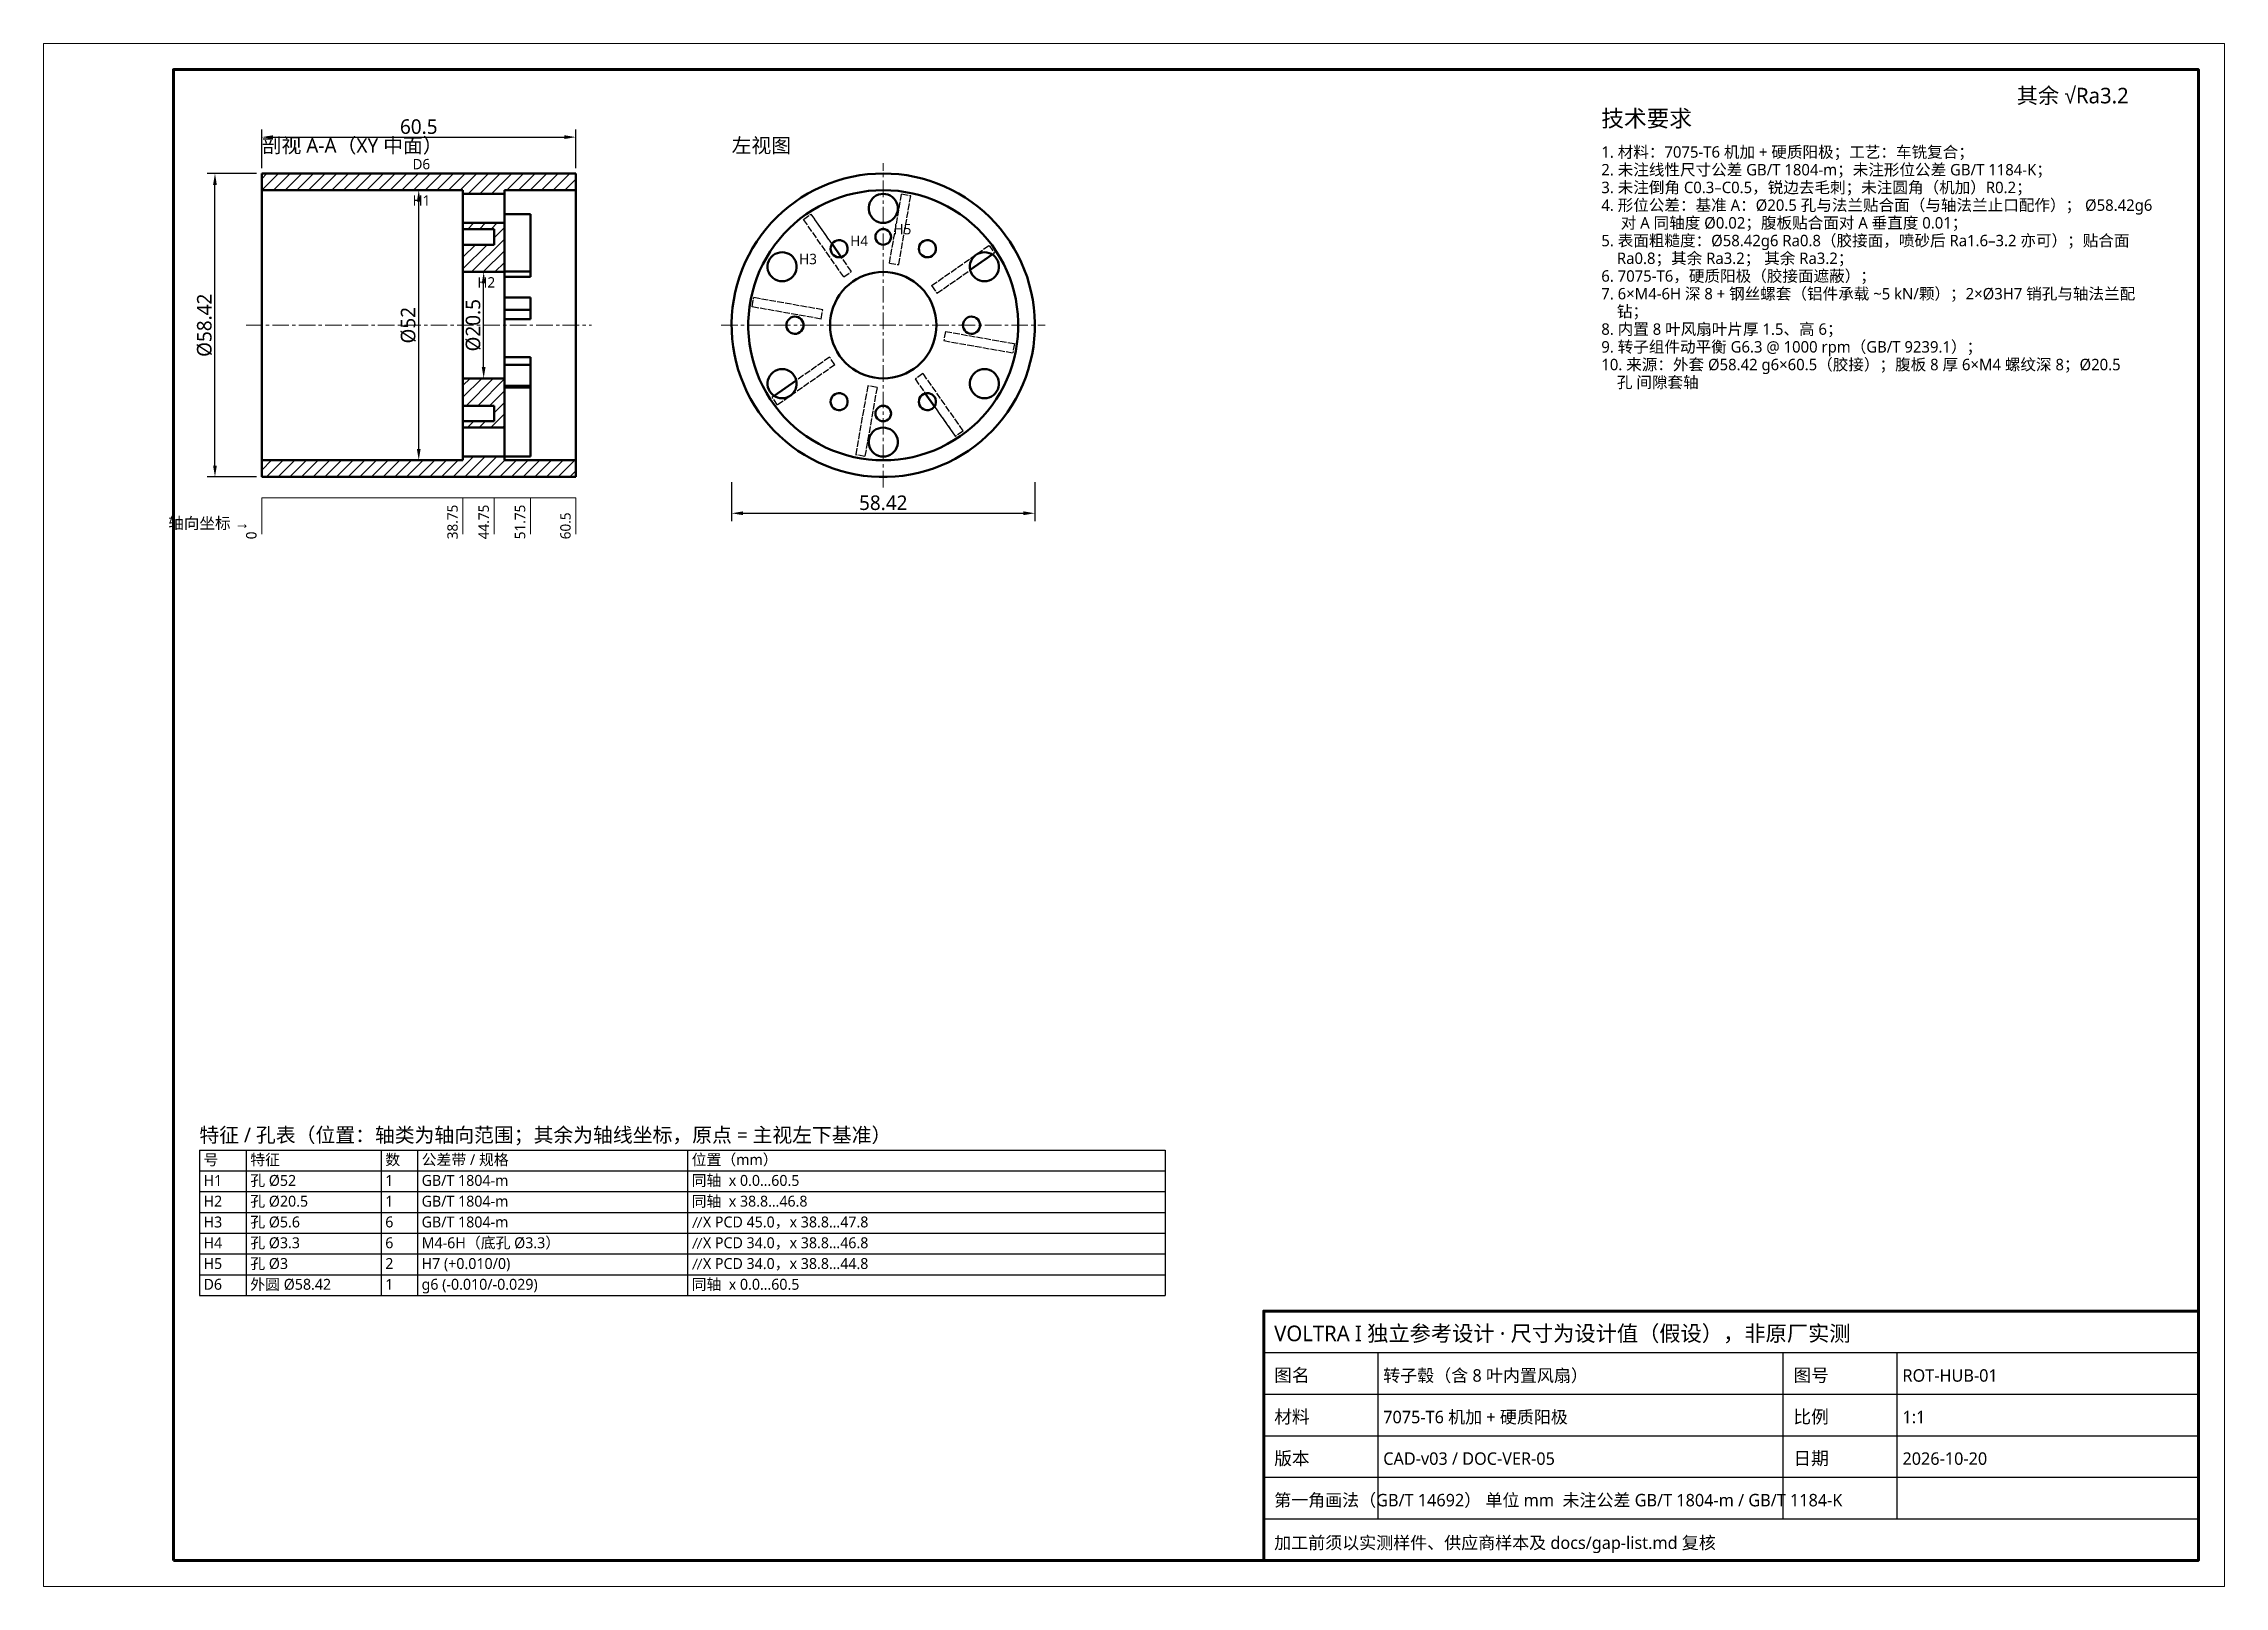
# Model space of a CAD drawing. Header units: millimetres. Extents: x 0 to 420, y 0 to 297.
import ezdxf

# ---------------------------------------------------------------- set-up
doc = ezdxf.new("R2010")
doc.units = ezdxf.units.MM
doc.linetypes.add('CENTER', pattern=[5.08, 3.175, -0.635, 0.635, -0.635])
doc.linetypes.add('DASHED', pattern=[1.524, 1.27, -0.254])
for name, color, linetype, lineweight in [('CENTER', 1, 'CENTER', 18), ('DIM', 3, 'CONTINUOUS', 18), ('FRAME', 7, 'CONTINUOUS', 70), ('HATCH', 8, 'CONTINUOUS', 13), ('HIDDEN', 8, 'DASHED', 25), ('TEXT', 7, 'CONTINUOUS', 25), ('VISIBLE', 7, 'CONTINUOUS', 50)]:
    doc.layers.add(name, color=color, linetype=linetype, lineweight=lineweight)
doc.styles.add('CJK', font='NotoSansCJK-Regular.ttc')
doc.dimstyles.new('GB', dxfattribs={"dimtxt": 2.8, "dimasz": 2.2, "dimexe": 1.5, "dimexo": 1, "dimgap": 0.6, "dimtad": 1, "dimlfac": 100, "dimzin": 12, "dimdsep": 46, "dimtxsty": 'CJK', "dimcen": 2.5, "dimazin": 3, "dimtfac": 0.5, "dimtmove": 2, "dimatfit": 3})

msp = doc.modelspace()

# ---------------------------------------------------------------- texts
at = {"layer": 'DIM', "style": 'CJK'}
for s, height, p in [('D6', 2, (71.05, 272.8)), ('H1', 2, (71.05, 265.79)), ('H5', 2, (163.70754, 260.29)), ('H3', 2, (145.51754, 254.54)), ('H4', 2, (155.35754, 258.01)), ('H2', 2, (83.55, 250.04)), ('轴向坐标 →', 2.2, (24, 203.58))]:
    msp.add_text(s, height=height, dxfattribs=at).set_placement(p)
for s, p in [('38.75', (79.75, 201.58)), ('44.75', (85.75, 201.58)), ('51.75', (92.75, 201.58)), ('60.5', (101.5, 201.58)), ('0', (41, 201.58))]:
    msp.add_text(s, height=2, rotation=90, dxfattribs=at).set_placement(p)
at = {"layer": 'TEXT', "style": 'CJK'}
for s, height, p in [('其余 √Ra3.2', 3, (380, 285.5)), ('技术要求', 3.2, (300, 281)), ('剖视 A-A（XY 中面）', 2.8, (42, 276)), ('左视图', 2.8, (132.5, 276)), ('1. 材料：7075-T6 机加 + 硬质阳极；工艺：车铣复合；', 2.2, (300, 275.04)), ('2. 未注线性尺寸公差 GB/T 1804-m；未注形位公差 GB/T 1184-K；', 2.2, (300, 271.63)), ('3. 未注倒角 C0.3–C0.5，锐边去毛刺；未注圆角（机加）R0.2；', 2.2, (300, 268.22)), ('4. 形位公差：基准 A：Ø20.5 孔与法兰贴合面（与轴法兰止口配作）； Ø58.42g6', 2.2, (300, 264.81)), ('5. 表面粗糙度：Ø58.42g6 Ra0.8（胶接面，喷砂后 Ra1.6–3.2 亦可）；贴合面 ', 2.2, (300, 257.99)), ('\u3000 对 A 同轴度 Ø0.02；腹板贴合面对 A 垂直度 0.01；', 2.2, (300, 261.4)), ('\u3000Ra0.8；其余 Ra3.2； 其余 Ra3.2；', 2.2, (300, 254.58)), ('6. 7075-T6，硬质阳极（胶接面遮蔽）；', 2.2, (300, 251.17)), ('7. 6×M4-6H 深 8 + 钢丝螺套（铝件承载 ~5 kN/颗）；2×Ø3H7 销孔与轴法兰配', 2.2, (300, 247.76)), ('\u3000钻；', 2.2, (300, 244.35)), ('8. 内置 8 叶风扇叶片厚 1.5、高 6；', 2.2, (300, 240.94)), ('9. 转子组件动平衡 G6.3 @ 1000 rpm（GB/T 9239.1）；', 2.2, (300, 237.53)), ('10. 来源：外套 Ø58.42 g6×60.5（胶接）；腹板 8 厚 6×M4 螺纹深 8；Ø20.5 ', 2.2, (300, 234.12)), ('\u3000孔 间隙套轴', 2.2, (300, 230.71)), ('特征 / 孔表（位置：轴类为轴向范围；其余为轴线坐标，原点 = 主视左下基准）', 2.8, (30, 85.5)), ('号', 2.1, (30.8, 81.1)), ('特征', 2.1, (39.8, 81.1)), ('数', 2.1, (65.8, 81.1)), ('公差带 / 规格', 2.1, (72.8, 81.1)), ('位置（mm）', 2.1, (124.8, 81.1)), ('H1', 2.1, (30.8, 77.1)), ('孔 Ø52', 2.1, (39.8, 77.1)), ('1', 2.1, (65.8, 77.1)), ('GB/T 1804-m', 2.1, (72.8, 77.1)), ('同轴  x 0.0…60.5', 2.1, (124.8, 77.1)), ('H2', 2.1, (30.8, 73.1)), ('孔 Ø20.5', 2.1, (39.8, 73.1)), ('孔 Ø5.6', 2.1, (39.8, 69.1)), ('1', 2.1, (65.8, 73.1)), ('GB/T 1804-m', 2.1, (72.8, 73.1)), ('同轴  x 38.8…46.8', 2.1, (124.8, 73.1)), ('H3', 2.1, (30.8, 69.1)), ('H4', 2.1, (30.8, 65.1)), ('孔 Ø3.3', 2.1, (39.8, 65.1)), ('6', 2.1, (65.8, 69.1)), ('6', 2.1, (65.8, 65.1)), ('GB/T 1804-m', 2.1, (72.8, 69.1)), ('M4-6H（底孔 Ø3.3）', 2.1, (72.8, 65.1)), ('∥X PCD 45.0，x 38.8…47.8', 2.1, (124.8, 69.1)), ('∥X PCD 34.0，x 38.8…46.8', 2.1, (124.8, 65.1)), ('H5', 2.1, (30.8, 61.1)), ('孔 Ø3', 2.1, (39.8, 61.1)), ('2', 2.1, (65.8, 61.1)), ('H7 (+0.010/0)', 2.1, (72.8, 61.1)), ('∥X PCD 34.0，x 38.8…44.8', 2.1, (124.8, 61.1)), ('D6', 2.1, (30.8, 57.1)), ('外圆 Ø58.42', 2.1, (39.8, 57.1)), ('1', 2.1, (65.8, 57.1)), ('g6 (-0.010/-0.029)', 2.1, (72.8, 57.1)), ('同轴  x 0.0…60.5', 2.1, (124.8, 57.1)), ('VOLTRA I 独立参考设计 · 尺寸为设计值（假设），非原厂实测', 3, (237, 47.2)), ('图名', 2.5, (237, 39.4)), ('转子毂（含 8 叶内置风扇）', 2.4, (258, 39.4)), ('图号', 2.5, (337, 39.4)), ('ROT-HUB-01', 2.4, (358, 39.4)), ('材料', 2.5, (237, 31.4)), ('7075-T6 机加 + 硬质阳极', 2.4, (258, 31.4)), ('比例', 2.5, (337, 31.4)), ('1:1', 2.4, (358, 31.4)), ('版本', 2.5, (237, 23.4)), ('CAD-v03 / DOC-VER-05', 2.4, (258, 23.4)), ('日期', 2.5, (337, 23.4)), ('2026-10-20', 2.4, (358, 23.4)), ('第一角画法（GB/T 14692） 单位 mm  未注公差 GB/T 1804-m / GB/T 1184-K', 2.4, (237, 15.4)), ('加工前须以实测样件、供应商样本及 docs/gap-list.md 复核', 2.4, (237, 7.2))]:
    msp.add_text(s, height=height, dxfattribs=at).set_placement(p)

# ---------------------------------------------------------------- dimensions: what is measured, and where the dimension line sits
at = {"layer": 'DIM'}
for base, p1, p2, text in [((42, 279), (42, 272), (102.5, 272), '60.5'), ((132.5, 206.58984), (132.5, 213.58984), (190.91508, 213.58984), '58.42')]:
    msp.add_linear_dim(base=base, p1=p1, p2=p2, text=text, dimstyle='GB', dxfattribs=at).render()
for base, p1, p2, text in [((33, 213.58), (42, 213.58), (42, 272), 'Ø58.42'), ((72.25, 216.79), (72.25, 216.79), (72.25, 268.79), 'Ø52'), ((84.75, 232.54), (84.75, 232.54), (84.75, 253.04), 'Ø20.5')]:
    msp.add_linear_dim(base=base, p1=p1, p2=p2, angle=90, text=text, dimstyle='GB', dxfattribs=at).render()

# ---------------------------------------------------------------- hatches: boundary and pattern name
at = {"layer": 'HATCH'}
h = msp.add_hatch(dxfattribs=at)
h.set_pattern_fill('ANSI31', scale=0.5)
h.paths.add_polyline_path([(102.5, 272), (102.17714, 272), (101.85429, 272), (101.53143, 272), (101.20857, 272), (100.88571, 272), (100.56286, 272), (100.24, 272), (99.91714, 272), (99.59429, 272), (99.27143, 272), (98.94857, 272), (98.62571, 272), (98.30286, 272), (97.98, 272), (97.65714, 272), (97.33429, 272), (97.01143, 272), (96.68857, 272), (96.36571, 272), (96.04286, 272), (95.72, 272), (95.39714, 272), (95.07429, 272), (94.75143, 272), (94.42857, 272), (94.10571, 272), (93.78286, 272), (93.46, 272), (93.13714, 272), (92.81429, 272), (92.49143, 272), (92.16857, 272), (91.84571, 272), (91.52286, 272), (91.2, 272), (90.87714, 272), (90.55429, 272), (90.23143, 272), (89.90857, 272), (89.58571, 272), (89.26286, 272), (88.94, 272), (88.61714, 272), (88.29429, 272), (87.97143, 272), (87.64857, 272), (87.32571, 272), (87.00286, 272), (86.68, 272), (86.35714, 272), (86.03429, 272), (85.71143, 272), (85.38857, 272), (85.06571, 272), (84.74286, 272), (84.42, 272), (84.09714, 272), (83.77429, 272), (83.45143, 272), (83.12857, 272), (82.80571, 272), (82.48286, 272), (82.16, 272), (81.83714, 272), (81.51429, 272), (81.19143, 272), (80.86857, 272), (80.54571, 272), (80.22286, 272), (79.9, 272), (79.57714, 272), (79.25429, 272), (78.93143, 272), (78.60857, 272), (78.28571, 272), (77.96286, 272), (77.64, 272), (77.31714, 272), (76.99429, 272), (76.67143, 272), (76.34857, 272), (76.02571, 272), (75.70286, 272), (75.38, 272), (75.05714, 272), (74.73429, 272), (74.41143, 272), (74.08857, 272), (73.76571, 272), (73.44286, 272), (73.12, 272), (72.79714, 272), (72.47429, 272), (72.15143, 272), (71.82857, 272), (71.50571, 272), (71.18286, 272), (70.86, 272), (70.53714, 272), (70.21429, 272), (69.89143, 272), (69.56857, 272), (69.24571, 272), (68.92286, 272), (68.6, 272), (68.27714, 272), (67.95429, 272), (67.63143, 272), (67.30857, 272), (66.98571, 272), (66.66286, 272), (66.34, 272), (66.01714, 272), (65.69429, 272), (65.37143, 272), (65.04857, 272), (64.72571, 272), (64.40286, 272), (64.08, 272), (63.75714, 272), (63.43429, 272), (63.11143, 272), (62.78857, 272), (62.46571, 272), (62.14286, 272), (61.82, 272), (61.49714, 272), (61.17429, 272), (60.85143, 272), (60.52857, 272), (60.20571, 272), (59.88286, 272), (59.56, 272), (59.23714, 272), (58.91429, 272), (58.59143, 272), (58.26857, 272), (57.94571, 272), (57.62286, 272), (57.3, 272), (56.97714, 272), (56.65429, 272), (56.33143, 272), (56.00857, 272), (55.68571, 272), (55.36286, 272), (55.04, 272), (54.71714, 272), (54.39429, 272), (54.07143, 272), (53.74857, 272), (53.42571, 272), (53.10286, 272), (52.78, 272), (52.45714, 272), (52.13429, 272), (51.81143, 272), (51.48857, 272), (51.16571, 272), (50.84286, 272), (50.52, 272), (50.19714, 272), (49.87429, 272), (49.55143, 272), (49.22857, 272), (48.90571, 272), (48.58286, 272), (48.26, 272), (47.93714, 272), (47.61429, 272), (47.29143, 272), (46.96857, 272), (46.64571, 272), (46.32286, 272), (46, 272), (45.67714, 272), (45.35429, 272), (45.03143, 272), (44.70857, 272), (44.38571, 272), (44.06286, 272), (43.74, 272), (43.41714, 272), (43.09429, 272), (42.77143, 272), (42.44857, 272), (42.12571, 272), (42, 271.80286), (42, 271.48), (42, 271.15714), (42, 270.83429), (42, 270.51143), (42, 270.18857), (42, 269.86571), (42, 269.54286), (42, 269.22), (42, 268.89714), (42.21571, 268.79), (42.53857, 268.79), (42.86143, 268.79), (43.18429, 268.79), (43.50714, 268.79), (43.83, 268.79), (44.15286, 268.79), (44.47571, 268.79), (44.79857, 268.79), (45.12143, 268.79), (45.44429, 268.79), (45.76714, 268.79), (46.09, 268.79), (46.41286, 268.79), (46.73571, 268.79), (47.05857, 268.79), (47.38143, 268.79), (47.70429, 268.79), (48.02714, 268.79), (48.35, 268.79), (48.67286, 268.79), (48.99571, 268.79), (49.31857, 268.79), (49.64143, 268.79), (49.96429, 268.79), (50.28714, 268.79), (50.61, 268.79), (50.93286, 268.79), (51.25571, 268.79), (51.57857, 268.79), (51.90143, 268.79), (52.22429, 268.79), (52.54714, 268.79), (52.87, 268.79), (53.19286, 268.79), (53.51571, 268.79), (53.83857, 268.79), (54.16143, 268.79), (54.48429, 268.79), (54.80714, 268.79), (55.13, 268.79), (55.45286, 268.79), (55.77571, 268.79), (56.09857, 268.79), (56.42143, 268.79), (56.74429, 268.79), (57.06714, 268.79), (57.39, 268.79), (57.71286, 268.79), (58.03571, 268.79), (58.35857, 268.79), (58.68143, 268.79), (59.00429, 268.79), (59.32714, 268.79), (59.65, 268.79), (59.97286, 268.79), (60.29571, 268.79), (60.61857, 268.79), (60.94143, 268.79), (61.26429, 268.79), (61.58714, 268.79), (61.91, 268.79), (62.23286, 268.79), (62.55571, 268.79), (62.87857, 268.79), (63.20143, 268.79), (63.52429, 268.79), (63.84714, 268.79), (64.17, 268.79), (64.49286, 268.79), (64.81571, 268.79), (65.13857, 268.79), (65.46143, 268.79), (65.78429, 268.79), (66.10714, 268.79), (66.43, 268.79), (66.75286, 268.79), (67.07571, 268.79), (67.39857, 268.79), (67.72143, 268.79), (68.04429, 268.79), (68.36714, 268.79), (68.69, 268.79), (69.01286, 268.79), (69.33571, 268.79), (69.65857, 268.79), (69.98143, 268.79), (70.30429, 268.79), (70.62714, 268.79), (70.95, 268.79), (71.27286, 268.79), (71.59571, 268.79), (71.91857, 268.79), (72.24143, 268.79), (72.56429, 268.79), (72.88714, 268.79), (73.21, 268.79), (73.53286, 268.79), (73.85571, 268.79), (74.17857, 268.79), (74.50143, 268.79), (74.82429, 268.79), (75.14714, 268.79), (75.47, 268.79), (75.79286, 268.79), (76.11571, 268.79), (76.43857, 268.79), (76.76143, 268.79), (77.08429, 268.79), (77.40714, 268.79), (77.73, 268.79), (78.05286, 268.79), (78.37571, 268.79), (78.69857, 268.79), (79.02143, 268.79), (79.34429, 268.79), (79.66714, 268.79), (79.99, 268.79), (80.31286, 268.79), (80.63571, 268.79), (80.75, 268.58143), (80.75, 268.25857), (80.90429, 268.09), (81.22714, 268.09), (81.55, 268.09), (81.87286, 268.09), (82.19571, 268.09), (82.51857, 268.09), (82.84143, 268.09), (83.16429, 268.09), (83.48714, 268.09), (83.81, 268.09), (84.13286, 268.09), (84.45571, 268.09), (84.77857, 268.09), (85.10143, 268.09), (85.42429, 268.09), (85.74714, 268.09), (86.07, 268.09), (86.39286, 268.09), (86.71571, 268.09), (87.03857, 268.09), (87.36143, 268.09), (87.68429, 268.09), (88.00714, 268.09), (88.33, 268.09), (88.65286, 268.09), (88.75, 268.31571), (88.75, 268.63857), (88.92143, 268.79), (89.24429, 268.79), (89.56714, 268.79), (89.89, 268.79), (90.21286, 268.79), (90.53571, 268.79), (90.85857, 268.79), (91.18143, 268.79), (91.50429, 268.79), (91.82714, 268.79), (92.15, 268.79), (92.47286, 268.79), (92.79571, 268.79), (93.11857, 268.79), (93.44143, 268.79), (93.76429, 268.79), (94.08714, 268.79), (94.41, 268.79), (94.73286, 268.79), (95.05571, 268.79), (95.37857, 268.79), (95.70143, 268.79), (96.02429, 268.79), (96.34714, 268.79), (96.67, 268.79), (96.99286, 268.79), (97.31571, 268.79), (97.63857, 268.79), (97.96143, 268.79), (98.28429, 268.79), (98.60714, 268.79), (98.93, 268.79), (99.25286, 268.79), (99.57571, 268.79), (99.89857, 268.79), (100.22143, 268.79), (100.54429, 268.79), (100.86714, 268.79), (101.19, 268.79), (101.51286, 268.79), (101.83571, 268.79), (102.15857, 268.79), (102.48143, 268.79), (102.5, 269.09429), (102.5, 269.41714), (102.5, 269.74), (102.5, 270.06286), (102.5, 270.38571), (102.5, 270.70857), (102.5, 271.03143), (102.5, 271.35429), (102.5, 271.67714), (102.5, 272)])
h = msp.add_hatch(dxfattribs=at)
h.set_pattern_fill('ANSI31', scale=0.5)
h.paths.add_polyline_path([(80.75, 262.49), (80.75, 262.18742), (80.75, 261.88484), (80.75, 261.58226), (80.76032, 261.29), (81.0629, 261.29), (81.36548, 261.29), (81.66806, 261.29), (81.97065, 261.29), (82.27323, 261.29), (82.57581, 261.29), (82.87839, 261.29), (83.18097, 261.29), (83.48355, 261.29), (83.78613, 261.29), (84.08871, 261.29), (84.39129, 261.29), (84.69387, 261.29), (84.99645, 261.29), (85.29903, 261.29), (85.60161, 261.29), (85.90419, 261.29), (86.20677, 261.29), (86.50935, 261.29), (86.75, 261.22806), (86.75, 260.92548), (86.75, 260.6229), (86.75, 260.32032), (86.75, 260.01774), (86.75, 259.71516), (86.75, 259.41258), (86.75, 259.11), (86.75, 258.80742), (86.75, 258.50484), (86.66226, 258.29), (86.35968, 258.29), (86.0571, 258.29), (85.75452, 258.29), (85.45194, 258.29), (85.14935, 258.29), (84.84677, 258.29), (84.54419, 258.29), (84.24161, 258.29), (83.93903, 258.29), (83.63645, 258.29), (83.33387, 258.29), (83.03129, 258.29), (82.72871, 258.29), (82.42613, 258.29), (82.12355, 258.29), (81.82097, 258.29), (81.51839, 258.29), (81.21581, 258.29), (80.91323, 258.29), (80.75, 258.15065), (80.75, 257.84806), (80.75, 257.54548), (80.75, 257.2429), (80.75, 256.94032), (80.75, 256.63774), (80.75, 256.33516), (80.75, 256.03258), (80.75, 255.73), (80.75, 255.42742), (80.75, 255.12484), (80.75, 254.82226), (80.75, 254.51968), (80.75, 254.2171), (80.75, 253.91452), (80.75, 253.61194), (80.75, 253.30935), (80.78323, 253.04), (81.08581, 253.04), (81.38839, 253.04), (81.69097, 253.04), (81.99355, 253.04), (82.29613, 253.04), (82.59871, 253.04), (82.90129, 253.04), (83.20387, 253.04), (83.50645, 253.04), (83.80903, 253.04), (84.11161, 253.04), (84.41419, 253.04), (84.71677, 253.04), (85.01935, 253.04), (85.32194, 253.04), (85.62452, 253.04), (85.9271, 253.04), (86.22968, 253.04), (86.53226, 253.04), (86.83484, 253.04), (87.13742, 253.04), (87.44, 253.04), (87.74258, 253.04), (88.04516, 253.04), (88.34774, 253.04), (88.65032, 253.04), (88.75, 253.2429), (88.75, 253.54548), (88.75, 253.84806), (88.75, 254.15065), (88.75, 254.45323), (88.75, 254.75581), (88.75, 255.05839), (88.75, 255.36097), (88.75, 255.66355), (88.75, 255.96613), (88.75, 256.26871), (88.75, 256.57129), (88.75, 256.87387), (88.75, 257.17645), (88.75, 257.47903), (88.75, 257.78161), (88.75, 258.08419), (88.75, 258.38677), (88.75, 258.68935), (88.75, 258.99194), (88.75, 259.29452), (88.75, 259.5971), (88.75, 259.89968), (88.75, 260.20226), (88.75, 260.50484), (88.75, 260.80742), (88.75, 261.11), (88.75, 261.41258), (88.75, 261.71516), (88.75, 262.01774), (88.75, 262.32032), (88.6171, 262.49), (88.31452, 262.49), (88.01194, 262.49), (87.70935, 262.49), (87.40677, 262.49), (87.10419, 262.49), (86.80161, 262.49), (86.49903, 262.49), (86.19645, 262.49), (85.89387, 262.49), (85.59129, 262.49), (85.28871, 262.49), (84.98613, 262.49), (84.68355, 262.49), (84.38097, 262.49), (84.07839, 262.49), (83.77581, 262.49), (83.47323, 262.49), (83.17065, 262.49), (82.86806, 262.49), (82.56548, 262.49), (82.2629, 262.49), (81.96032, 262.49), (81.65774, 262.49), (81.35516, 262.49), (81.05258, 262.49), (80.75, 262.49)])
h = msp.add_hatch(dxfattribs=at)
h.set_pattern_fill('ANSI31', scale=0.5)
h.paths.add_polyline_path([(80.75, 232.54), (80.75, 232.23742), (80.75, 231.93484), (80.75, 231.63226), (80.75, 231.32968), (80.75, 231.0271), (80.75, 230.72452), (80.75, 230.42194), (80.75, 230.11935), (80.75, 229.81677), (80.75, 229.51419), (80.75, 229.21161), (80.75, 228.90903), (80.75, 228.60645), (80.75, 228.30387), (80.75, 228.00129), (80.75, 227.69871), (80.75, 227.39613), (80.94645, 227.29), (81.24903, 227.29), (81.55161, 227.29), (81.85419, 227.29), (82.15677, 227.29), (82.45935, 227.29), (82.76194, 227.29), (83.06452, 227.29), (83.3671, 227.29), (83.66968, 227.29), (83.97226, 227.29), (84.27484, 227.29), (84.57742, 227.29), (84.88, 227.29), (85.18258, 227.29), (85.48516, 227.29), (85.78774, 227.29), (86.09032, 227.29), (86.3929, 227.29), (86.69548, 227.29), (86.75, 227.04194), (86.75, 226.73935), (86.75, 226.43677), (86.75, 226.13419), (86.75, 225.83161), (86.75, 225.52903), (86.75, 225.22645), (86.75, 224.92387), (86.75, 224.62129), (86.75, 224.31871), (86.47613, 224.29), (86.17355, 224.29), (85.87097, 224.29), (85.56839, 224.29), (85.26581, 224.29), (84.96323, 224.29), (84.66065, 224.29), (84.35806, 224.29), (84.05548, 224.29), (83.7529, 224.29), (83.45032, 224.29), (83.14774, 224.29), (82.84516, 224.29), (82.54258, 224.29), (82.24, 224.29), (81.93742, 224.29), (81.63484, 224.29), (81.33226, 224.29), (81.02968, 224.29), (80.75, 224.2671), (80.75, 223.96452), (80.75, 223.66194), (80.75, 223.35935), (80.78323, 223.09), (81.08581, 223.09), (81.38839, 223.09), (81.69097, 223.09), (81.99355, 223.09), (82.29613, 223.09), (82.59871, 223.09), (82.90129, 223.09), (83.20387, 223.09), (83.50645, 223.09), (83.80903, 223.09), (84.11161, 223.09), (84.41419, 223.09), (84.71677, 223.09), (85.01935, 223.09), (85.32194, 223.09), (85.62452, 223.09), (85.9271, 223.09), (86.22968, 223.09), (86.53226, 223.09), (86.83484, 223.09), (87.13742, 223.09), (87.44, 223.09), (87.74258, 223.09), (88.04516, 223.09), (88.34774, 223.09), (88.65032, 223.09), (88.75, 223.2929), (88.75, 223.59548), (88.75, 223.89806), (88.75, 224.20065), (88.75, 224.50323), (88.75, 224.80581), (88.75, 225.10839), (88.75, 225.41097), (88.75, 225.71355), (88.75, 226.01613), (88.75, 226.31871), (88.75, 226.62129), (88.75, 226.92387), (88.75, 227.22645), (88.75, 227.52903), (88.75, 227.83161), (88.75, 228.13419), (88.75, 228.43677), (88.75, 228.73935), (88.75, 229.04194), (88.75, 229.34452), (88.75, 229.6471), (88.75, 229.94968), (88.75, 230.25226), (88.75, 230.55484), (88.75, 230.85742), (88.75, 231.16), (88.75, 231.46258), (88.75, 231.76516), (88.75, 232.06774), (88.75, 232.37032), (88.6171, 232.54), (88.31452, 232.54), (88.01194, 232.54), (87.70935, 232.54), (87.40677, 232.54), (87.10419, 232.54), (86.80161, 232.54), (86.49903, 232.54), (86.19645, 232.54), (85.89387, 232.54), (85.59129, 232.54), (85.28871, 232.54), (84.98613, 232.54), (84.68355, 232.54), (84.38097, 232.54), (84.07839, 232.54), (83.77581, 232.54), (83.47323, 232.54), (83.17065, 232.54), (82.86806, 232.54), (82.56548, 232.54), (82.2629, 232.54), (81.96032, 232.54), (81.65774, 232.54), (81.35516, 232.54), (81.05258, 232.54), (80.75, 232.54)])
h = msp.add_hatch(dxfattribs=at)
h.set_pattern_fill('ANSI31', scale=0.5)
h.paths.add_polyline_path([(42, 213.58), (42.32286, 213.58), (42.64571, 213.58), (42.96857, 213.58), (43.29143, 213.58), (43.61429, 213.58), (43.93714, 213.58), (44.26, 213.58), (44.58286, 213.58), (44.90571, 213.58), (45.22857, 213.58), (45.55143, 213.58), (45.87429, 213.58), (46.19714, 213.58), (46.52, 213.58), (46.84286, 213.58), (47.16571, 213.58), (47.48857, 213.58), (47.81143, 213.58), (48.13429, 213.58), (48.45714, 213.58), (48.78, 213.58), (49.10286, 213.58), (49.42571, 213.58), (49.74857, 213.58), (50.07143, 213.58), (50.39429, 213.58), (50.71714, 213.58), (51.04, 213.58), (51.36286, 213.58), (51.68571, 213.58), (52.00857, 213.58), (52.33143, 213.58), (52.65429, 213.58), (52.97714, 213.58), (53.3, 213.58), (53.62286, 213.58), (53.94571, 213.58), (54.26857, 213.58), (54.59143, 213.58), (54.91429, 213.58), (55.23714, 213.58), (55.56, 213.58), (55.88286, 213.58), (56.20571, 213.58), (56.52857, 213.58), (56.85143, 213.58), (57.17429, 213.58), (57.49714, 213.58), (57.82, 213.58), (58.14286, 213.58), (58.46571, 213.58), (58.78857, 213.58), (59.11143, 213.58), (59.43429, 213.58), (59.75714, 213.58), (60.08, 213.58), (60.40286, 213.58), (60.72571, 213.58), (61.04857, 213.58), (61.37143, 213.58), (61.69429, 213.58), (62.01714, 213.58), (62.34, 213.58), (62.66286, 213.58), (62.98571, 213.58), (63.30857, 213.58), (63.63143, 213.58), (63.95429, 213.58), (64.27714, 213.58), (64.6, 213.58), (64.92286, 213.58), (65.24571, 213.58), (65.56857, 213.58), (65.89143, 213.58), (66.21429, 213.58), (66.53714, 213.58), (66.86, 213.58), (67.18286, 213.58), (67.50571, 213.58), (67.82857, 213.58), (68.15143, 213.58), (68.47429, 213.58), (68.79714, 213.58), (69.12, 213.58), (69.44286, 213.58), (69.76571, 213.58), (70.08857, 213.58), (70.41143, 213.58), (70.73429, 213.58), (71.05714, 213.58), (71.38, 213.58), (71.70286, 213.58), (72.02571, 213.58), (72.34857, 213.58), (72.67143, 213.58), (72.99429, 213.58), (73.31714, 213.58), (73.64, 213.58), (73.96286, 213.58), (74.28571, 213.58), (74.60857, 213.58), (74.93143, 213.58), (75.25429, 213.58), (75.57714, 213.58), (75.9, 213.58), (76.22286, 213.58), (76.54571, 213.58), (76.86857, 213.58), (77.19143, 213.58), (77.51429, 213.58), (77.83714, 213.58), (78.16, 213.58), (78.48286, 213.58), (78.80571, 213.58), (79.12857, 213.58), (79.45143, 213.58), (79.77429, 213.58), (80.09714, 213.58), (80.42, 213.58), (80.74286, 213.58), (81.06571, 213.58), (81.38857, 213.58), (81.71143, 213.58), (82.03429, 213.58), (82.35714, 213.58), (82.68, 213.58), (83.00286, 213.58), (83.32571, 213.58), (83.64857, 213.58), (83.97143, 213.58), (84.29429, 213.58), (84.61714, 213.58), (84.94, 213.58), (85.26286, 213.58), (85.58571, 213.58), (85.90857, 213.58), (86.23143, 213.58), (86.55429, 213.58), (86.87714, 213.58), (87.2, 213.58), (87.52286, 213.58), (87.84571, 213.58), (88.16857, 213.58), (88.49143, 213.58), (88.81429, 213.58), (89.13714, 213.58), (89.46, 213.58), (89.78286, 213.58), (90.10571, 213.58), (90.42857, 213.58), (90.75143, 213.58), (91.07429, 213.58), (91.39714, 213.58), (91.72, 213.58), (92.04286, 213.58), (92.36571, 213.58), (92.68857, 213.58), (93.01143, 213.58), (93.33429, 213.58), (93.65714, 213.58), (93.98, 213.58), (94.30286, 213.58), (94.62571, 213.58), (94.94857, 213.58), (95.27143, 213.58), (95.59429, 213.58), (95.91714, 213.58), (96.24, 213.58), (96.56286, 213.58), (96.88571, 213.58), (97.20857, 213.58), (97.53143, 213.58), (97.85429, 213.58), (98.17714, 213.58), (98.5, 213.58), (98.82286, 213.58), (99.14571, 213.58), (99.46857, 213.58), (99.79143, 213.58), (100.11429, 213.58), (100.43714, 213.58), (100.76, 213.58), (101.08286, 213.58), (101.40571, 213.58), (101.72857, 213.58), (102.05143, 213.58), (102.37429, 213.58), (102.5, 213.77714), (102.5, 214.1), (102.5, 214.42286), (102.5, 214.74571), (102.5, 215.06857), (102.5, 215.39143), (102.5, 215.71429), (102.5, 216.03714), (102.5, 216.36), (102.5, 216.68286), (102.28429, 216.79), (101.96143, 216.79), (101.63857, 216.79), (101.31571, 216.79), (100.99286, 216.79), (100.67, 216.79), (100.34714, 216.79), (100.02429, 216.79), (99.70143, 216.79), (99.37857, 216.79), (99.05571, 216.79), (98.73286, 216.79), (98.41, 216.79), (98.08714, 216.79), (97.76429, 216.79), (97.44143, 216.79), (97.11857, 216.79), (96.79571, 216.79), (96.47286, 216.79), (96.15, 216.79), (95.82714, 216.79), (95.50429, 216.79), (95.18143, 216.79), (94.85857, 216.79), (94.53571, 216.79), (94.21286, 216.79), (93.89, 216.79), (93.56714, 216.79), (93.24429, 216.79), (92.92143, 216.79), (92.59857, 216.79), (92.27571, 216.79), (91.95286, 216.79), (91.63, 216.79), (91.30714, 216.79), (90.98429, 216.79), (90.66143, 216.79), (90.33857, 216.79), (90.01571, 216.79), (89.69286, 216.79), (89.37, 216.79), (89.04714, 216.79), (88.75, 216.81571), (88.75, 217.13857), (88.75, 217.46143), (88.45571, 217.49), (88.13286, 217.49), (87.81, 217.49), (87.48714, 217.49), (87.16429, 217.49), (86.84143, 217.49), (86.51857, 217.49), (86.19571, 217.49), (85.87286, 217.49), (85.55, 217.49), (85.22714, 217.49), (84.90429, 217.49), (84.58143, 217.49), (84.25857, 217.49), (83.93571, 217.49), (83.61286, 217.49), (83.29, 217.49), (82.96714, 217.49), (82.64429, 217.49), (82.32143, 217.49), (81.99857, 217.49), (81.67571, 217.49), (81.35286, 217.49), (81.03, 217.49), (80.75, 217.44714), (80.75, 217.12429), (80.75, 216.80143), (80.43857, 216.79), (80.11571, 216.79), (79.79286, 216.79), (79.47, 216.79), (79.14714, 216.79), (78.82429, 216.79), (78.50143, 216.79), (78.17857, 216.79), (77.85571, 216.79), (77.53286, 216.79), (77.21, 216.79), (76.88714, 216.79), (76.56429, 216.79), (76.24143, 216.79), (75.91857, 216.79), (75.59571, 216.79), (75.27286, 216.79), (74.95, 216.79), (74.62714, 216.79), (74.30429, 216.79), (73.98143, 216.79), (73.65857, 216.79), (73.33571, 216.79), (73.01286, 216.79), (72.69, 216.79), (72.36714, 216.79), (72.04429, 216.79), (71.72143, 216.79), (71.39857, 216.79), (71.07571, 216.79), (70.75286, 216.79), (70.43, 216.79), (70.10714, 216.79), (69.78429, 216.79), (69.46143, 216.79), (69.13857, 216.79), (68.81571, 216.79), (68.49286, 216.79), (68.17, 216.79), (67.84714, 216.79), (67.52429, 216.79), (67.20143, 216.79), (66.87857, 216.79), (66.55571, 216.79), (66.23286, 216.79), (65.91, 216.79), (65.58714, 216.79), (65.26429, 216.79), (64.94143, 216.79), (64.61857, 216.79), (64.29571, 216.79), (63.97286, 216.79), (63.65, 216.79), (63.32714, 216.79), (63.00429, 216.79), (62.68143, 216.79), (62.35857, 216.79), (62.03571, 216.79), (61.71286, 216.79), (61.39, 216.79), (61.06714, 216.79), (60.74429, 216.79), (60.42143, 216.79), (60.09857, 216.79), (59.77571, 216.79), (59.45286, 216.79), (59.13, 216.79), (58.80714, 216.79), (58.48429, 216.79), (58.16143, 216.79), (57.83857, 216.79), (57.51571, 216.79), (57.19286, 216.79), (56.87, 216.79), (56.54714, 216.79), (56.22429, 216.79), (55.90143, 216.79), (55.57857, 216.79), (55.25571, 216.79), (54.93286, 216.79), (54.61, 216.79), (54.28714, 216.79), (53.96429, 216.79), (53.64143, 216.79), (53.31857, 216.79), (52.99571, 216.79), (52.67286, 216.79), (52.35, 216.79), (52.02714, 216.79), (51.70429, 216.79), (51.38143, 216.79), (51.05857, 216.79), (50.73571, 216.79), (50.41286, 216.79), (50.09, 216.79), (49.76714, 216.79), (49.44429, 216.79), (49.12143, 216.79), (48.79857, 216.79), (48.47571, 216.79), (48.15286, 216.79), (47.83, 216.79), (47.50714, 216.79), (47.18429, 216.79), (46.86143, 216.79), (46.53857, 216.79), (46.21571, 216.79), (45.89286, 216.79), (45.57, 216.79), (45.24714, 216.79), (44.92429, 216.79), (44.60143, 216.79), (44.27857, 216.79), (43.95571, 216.79), (43.63286, 216.79), (43.31, 216.79), (42.98714, 216.79), (42.66429, 216.79), (42.34143, 216.79), (42.01857, 216.79), (42, 216.48571), (42, 216.16286), (42, 215.84), (42, 215.51714), (42, 215.19429), (42, 214.87143), (42, 214.54857), (42, 214.22571), (42, 213.90286), (42, 213.58)])

# ---------------------------------------------------------------- linework, layer by layer
at = {"layer": 'CENTER'}
for p, q in [((161.70754, 211.58), (161.70754, 274)), ((39, 242.79), (105.5, 242.79)), ((130.49754, 242.79), (192.91754, 242.79))]:
    msp.add_line(p, q, dxfattribs=at)
at = {"layer": 'DIM'}
for p, q in [((42, 209.58), (42, 202.58)), ((42, 209.58), (102.5, 209.58)), ((80.75, 209.58), (80.75, 202.58)), ((86.75, 209.58), (86.75, 202.58)), ((93.75, 209.58), (93.75, 202.58)), ((102.5, 209.58), (102.5, 202.58))]:
    msp.add_line(p, q, dxfattribs=at)
at = {"layer": 'FRAME', "lineweight": 18}
msp.add_lwpolyline([(0, 0), (420, 0), (420, 297), (0, 297)], close=True, dxfattribs=at)
at = {"layer": 'FRAME'}
for points in [[(25, 5), (415, 5), (415, 292), (25, 292)], [(235, 5), (415, 5), (415, 53), (235, 53)]]:
    msp.add_lwpolyline(points, close=True, dxfattribs=at)
at = {"layer": 'HIDDEN'}
for points in [[(161.70754, 272), (163.22365, 271.96063), (164.73567, 271.84262), (166.23953, 271.64628), (167.73118, 271.37216), (169.20658, 271.02098), (170.66177, 270.5937), (172.09282, 270.09147), (173.49587, 269.51563), (174.86714, 268.86775), (176.20294, 268.14956), (177.49966, 267.36302), (178.7538, 266.51022), (179.962, 265.59348), (181.12098, 264.61527), (182.22763, 263.57822), (183.27896, 262.48513), (184.27213, 261.33894), (185.20448, 260.14275), (186.07348, 258.89978), (186.8768, 257.61338), (187.61226, 256.28702), (188.27789, 254.92427), (188.87189, 253.52881), (189.39266, 252.10441), (189.8388, 250.65489), (190.2091, 249.18417), (190.50256, 247.69621), (190.7184, 246.19502), (190.85603, 244.68466), (190.91508, 243.16919), (190.89539, 241.65269), (190.79702, 240.13927), (190.62022, 238.63298), (190.36549, 237.13791), (190.03349, 235.65807), (189.62514, 234.19746), (189.14152, 232.76001), (188.58395, 231.3496), (187.95392, 229.97003), (187.25314, 228.62503), (186.48349, 227.31821), (185.64705, 226.05309), (184.74607, 224.8331), (183.78298, 223.66152), (182.76039, 222.5415), (181.68104, 221.47607), (180.54784, 220.4681), (179.36385, 219.5203), (178.13227, 218.63524), (176.8564, 217.81529), (175.5397, 217.06267), (174.18571, 216.37941), (172.79808, 215.76734), (171.38055, 215.22813), (169.93695, 214.76321), (168.47116, 214.37385), (166.98713, 214.0611), (165.48888, 213.82579), (163.98043, 213.66856), (162.46585, 213.58984), (160.94923, 213.58984), (159.43465, 213.66856), (157.9262, 213.82579), (156.42794, 214.0611), (154.94392, 214.37385), (153.47813, 214.76321), (152.03453, 215.22813), (150.617, 215.76734), (149.22937, 216.37941), (147.87538, 217.06267), (146.55867, 217.81529), (145.28281, 218.63524), (144.05123, 219.5203), (142.86724, 220.4681), (141.73404, 221.47607), (140.65469, 222.5415), (139.63209, 223.66152), (138.66901, 224.8331), (137.76803, 226.05309), (136.93159, 227.31821), (136.16194, 228.62503), (135.46116, 229.97003), (134.83113, 231.3496), (134.27356, 232.76001), (133.78994, 234.19746), (133.38158, 235.65807), (133.04959, 237.13791), (132.79485, 238.63298), (132.61806, 240.13927), (132.51969, 241.65269), (132.5, 243.16919), (132.55905, 244.68466), (132.69668, 246.19502), (132.91252, 247.69621), (133.20598, 249.18417), (133.57628, 250.65489), (134.02242, 252.10441), (134.54319, 253.52881), (135.13719, 254.92427), (135.80282, 256.28702), (136.53828, 257.61338), (137.3416, 258.89978), (138.2106, 260.14275), (139.14295, 261.33894), (140.13612, 262.48513), (141.18745, 263.57822), (142.2941, 264.61527), (143.45308, 265.59348), (144.66127, 266.51022), (145.91542, 267.36302), (147.21214, 268.14956), (148.54794, 268.86775), (149.91921, 269.51563), (151.32226, 270.09147), (152.75331, 270.5937), (154.2085, 271.02098), (155.6839, 271.37216), (157.17554, 271.64628), (158.6794, 271.84262), (160.19143, 271.96063), (161.70754, 272)], [(161.70754, 268.79), (163.13982, 268.75052), (164.56775, 268.6322), (165.987, 268.43539), (167.39325, 268.16071), (168.78223, 267.80897), (170.14972, 267.38125), (171.49158, 266.87885), (172.80373, 266.30329), (174.08217, 265.65632), (175.32303, 264.9399), (176.52255, 264.15622), (177.67707, 263.30765), (178.78309, 262.39677), (179.83726, 261.42635), (180.83636, 260.39932), (181.77737, 259.31882), (182.65743, 258.18812), (183.47387, 257.01065), (184.2242, 255.79), (184.90615, 254.52987), (185.51765, 253.23408), (186.05683, 251.90658), (186.52207, 250.55139), (186.91195, 249.17262), (187.22528, 247.77448), (187.46111, 246.36119), (187.61874, 244.93706), (187.69767, 243.50641), (187.69767, 242.07359), (187.61874, 240.64294), (187.46111, 239.21881), (187.22528, 237.80552), (186.91195, 236.40738), (186.52207, 235.02861), (186.05683, 233.67342), (185.51765, 232.34592), (184.90615, 231.05013), (184.2242, 229.79), (183.47387, 228.56935), (182.65743, 227.39188), (181.77737, 226.26118), (180.83636, 225.18068), (179.83726, 224.15365), (178.78309, 223.18323), (177.67707, 222.27235), (176.52255, 221.42378), (175.32303, 220.6401), (174.08217, 219.92368), (172.80373, 219.27671), (171.49158, 218.70115), (170.14972, 218.19875), (168.78223, 217.77103), (167.39325, 217.41929), (165.987, 217.14461), (164.56775, 216.9478), (163.13982, 216.82948), (161.70754, 216.79), (160.27526, 216.82948), (158.84732, 216.9478), (157.42808, 217.14461), (156.02183, 217.41929), (154.63285, 217.77103), (153.26535, 218.19875), (151.9235, 218.70115), (150.61135, 219.27671), (149.33291, 219.92368), (148.09204, 220.6401), (146.89253, 221.42378), (145.73801, 222.27235), (144.63199, 223.18323), (143.57782, 224.15365), (142.57872, 225.18068), (141.63771, 226.26118), (140.75765, 227.39188), (139.94121, 228.56935), (139.19088, 229.79), (138.50893, 231.05013), (137.89743, 232.34592), (137.35825, 233.67342), (136.89301, 235.02861), (136.50313, 236.40738), (136.1898, 237.80552), (135.95396, 239.21881), (135.79634, 240.64294), (135.71741, 242.07359), (135.71741, 243.50641), (135.79634, 244.93706), (135.95396, 246.36119), (136.1898, 247.77448), (136.50313, 249.17262), (136.89301, 250.55139), (137.35825, 251.90658), (137.89743, 253.23408), (138.50893, 254.52987), (139.19088, 255.79), (139.94121, 257.01065), (140.75765, 258.18812), (141.63771, 259.31882), (142.57872, 260.39932), (143.57782, 261.42635), (144.63199, 262.39677), (145.73801, 263.30765), (146.89253, 264.15622), (148.09204, 264.9399), (149.33291, 265.65632), (150.61135, 266.30329), (151.9235, 266.87885), (153.26535, 267.38125), (154.63285, 267.80897), (156.02183, 268.16071), (157.42808, 268.43539), (158.84732, 268.6322), (160.27526, 268.75052), (161.70754, 268.79)], [(161.70754, 268.79), (160.27526, 268.75052), (158.84732, 268.6322), (157.42808, 268.43539), (156.02183, 268.16071), (154.63285, 267.80897), (153.26535, 267.38125), (151.9235, 266.87885), (150.61135, 266.30329), (149.33291, 265.65632), (148.09204, 264.9399), (146.89253, 264.15622), (145.73801, 263.30765), (144.63199, 262.39677), (143.57782, 261.42635), (142.57872, 260.39932), (141.63771, 259.31882), (140.75765, 258.18812), (139.94121, 257.01065), (139.19088, 255.79), (138.50893, 254.52987), (137.89743, 253.23408), (137.35825, 251.90658), (136.89301, 250.55139), (136.50313, 249.17262), (136.1898, 247.77448), (135.95396, 246.36119), (135.79634, 244.93706), (135.71741, 243.50641), (135.71741, 242.07359), (135.79634, 240.64294), (135.95396, 239.21881), (136.1898, 237.80552), (136.50313, 236.40738), (136.89301, 235.02861), (137.35825, 233.67342), (137.89743, 232.34592), (138.50893, 231.05013), (139.19088, 229.79), (139.94121, 228.56935), (140.75765, 227.39188), (141.63771, 226.26118), (142.57872, 225.18068), (143.57782, 224.15365), (144.63199, 223.18323), (145.73801, 222.27235), (146.89253, 221.42378), (148.09204, 220.6401), (149.33291, 219.92368), (150.61135, 219.27671), (151.9235, 218.70115), (153.26535, 218.19875), (154.63285, 217.77103), (156.02183, 217.41929), (157.42808, 217.14461), (158.84732, 216.9478), (160.27526, 216.82948), (161.70754, 216.79), (163.13982, 216.82948), (164.56775, 216.9478), (165.987, 217.14461), (167.39325, 217.41929), (168.78223, 217.77103), (170.14972, 218.19875), (171.49158, 218.70115), (172.80373, 219.27671), (174.08217, 219.92368), (175.32303, 220.6401), (176.52255, 221.42378), (177.67707, 222.27235), (178.78309, 223.18323), (179.83726, 224.15365), (180.83636, 225.18068), (181.77737, 226.26118), (182.65743, 227.39188), (183.47387, 228.56935), (184.2242, 229.79), (184.90615, 231.05013), (185.51765, 232.34592), (186.05683, 233.67342), (186.52207, 235.02861), (186.91195, 236.40738), (187.22528, 237.80552), (187.46111, 239.21881), (187.61874, 240.64294), (187.69767, 242.07359), (187.69767, 243.50641), (187.61874, 244.93706), (187.46111, 246.36119), (187.22528, 247.77448), (186.91195, 249.17262), (186.52207, 250.55139), (186.05683, 251.90658), (185.51765, 253.23408), (184.90615, 254.52987), (184.2242, 255.79), (183.47387, 257.01065), (182.65743, 258.18812), (181.77737, 259.31882), (180.83636, 260.39932), (179.83726, 261.42635), (178.78309, 262.39677), (177.67707, 263.30765), (176.52255, 264.15622), (175.32303, 264.9399), (174.08217, 265.65632), (172.80373, 266.30329), (171.49158, 266.87885), (170.14972, 267.38125), (168.78223, 267.80897), (167.39325, 268.16071), (165.987, 268.43539), (164.56775, 268.6322), (163.13982, 268.75052), (161.70754, 268.79)], [(161.70754, 268.79), (160.27526, 268.75052), (158.84732, 268.6322), (157.42808, 268.43539), (156.02183, 268.16071), (154.63285, 267.80897), (153.26535, 267.38125), (151.9235, 266.87885), (150.61135, 266.30329), (149.33291, 265.65632), (148.09204, 264.9399), (146.89253, 264.15622), (145.73801, 263.30765), (144.63199, 262.39677), (143.57782, 261.42635), (142.57872, 260.39932), (141.63771, 259.31882), (140.75765, 258.18812), (139.94121, 257.01065), (139.19088, 255.79), (138.50893, 254.52987), (137.89743, 253.23408), (137.35825, 251.90658), (136.89301, 250.55139), (136.50313, 249.17262), (136.1898, 247.77448), (135.95396, 246.36119), (135.79634, 244.93706), (135.71741, 243.50641), (135.71741, 242.07359), (135.79634, 240.64294), (135.95396, 239.21881), (136.1898, 237.80552), (136.50313, 236.40738), (136.89301, 235.02861), (137.35825, 233.67342), (137.89743, 232.34592), (138.50893, 231.05013), (139.19088, 229.79), (139.94121, 228.56935), (140.75765, 227.39188), (141.63771, 226.26118), (142.57872, 225.18068), (143.57782, 224.15365), (144.63199, 223.18323), (145.73801, 222.27235), (146.89253, 221.42378), (148.09204, 220.6401), (149.33291, 219.92368), (150.61135, 219.27671), (151.9235, 218.70115), (153.26535, 218.19875), (154.63285, 217.77103), (156.02183, 217.41929), (157.42808, 217.14461), (158.84732, 216.9478), (160.27526, 216.82948), (161.70754, 216.79), (163.13982, 216.82948), (164.56775, 216.9478), (165.987, 217.14461), (167.39325, 217.41929), (168.78223, 217.77103), (170.14972, 218.19875), (171.49158, 218.70115), (172.80373, 219.27671), (174.08217, 219.92368), (175.32303, 220.6401), (176.52255, 221.42378), (177.67707, 222.27235), (178.78309, 223.18323), (179.83726, 224.15365), (180.83636, 225.18068), (181.77737, 226.26118), (182.65743, 227.39188), (183.47387, 228.56935), (184.2242, 229.79), (184.90615, 231.05013), (185.51765, 232.34592), (186.05683, 233.67342), (186.52207, 235.02861), (186.91195, 236.40738), (187.22528, 237.80552), (187.46111, 239.21881), (187.61874, 240.64294), (187.69767, 242.07359), (187.69767, 243.50641), (187.61874, 244.93706), (187.46111, 246.36119), (187.22528, 247.77448), (186.91195, 249.17262), (186.52207, 250.55139), (186.05683, 251.90658), (185.51765, 253.23408), (184.90615, 254.52987), (184.2242, 255.79), (183.47387, 257.01065), (182.65743, 258.18812), (181.77737, 259.31882), (180.83636, 260.39932), (179.83726, 261.42635), (178.78309, 262.39677), (177.67707, 263.30765), (176.52255, 264.15622), (175.32303, 264.9399), (174.08217, 265.65632), (172.80373, 266.30329), (171.49158, 266.87885), (170.14972, 267.38125), (168.78223, 267.80897), (167.39325, 268.16071), (165.987, 268.43539), (164.56775, 268.6322), (163.13982, 268.75052), (161.70754, 268.79)], [(161.70754, 268.09), (161.24667, 268.05181), (160.79838, 267.93829), (160.37489, 267.75253), (159.98774, 267.49959), (159.64751, 267.18639), (159.36347, 266.82145), (159.14337, 266.41475), (158.99322, 265.97736), (158.9171, 265.52122), (158.9171, 265.05878), (158.99322, 264.60264), (159.14337, 264.16525), (159.36347, 263.75855), (159.64751, 263.39361), (159.98774, 263.08041), (160.37489, 262.82747), (160.79838, 262.64171), (161.24667, 262.52819), (161.70754, 262.49), (162.1684, 262.52819), (162.6167, 262.64171), (163.04019, 262.82747), (163.42733, 263.08041), (163.76757, 263.39361), (164.0516, 263.75855), (164.2717, 264.16525), (164.42186, 264.60264), (164.49798, 265.05878), (164.49798, 265.52122), (164.42186, 265.97736), (164.2717, 266.41475), (164.0516, 266.82145), (163.76757, 267.18639), (163.42733, 267.49959), (163.04019, 267.75253), (162.6167, 267.93829), (162.1684, 268.05181), (161.70754, 268.09)], [(162.90499, 254.76398), (165.24924, 268.05888)], [(162.90499, 254.76398), (165.24924, 268.05888)], [(164.67764, 254.45141), (167.02189, 267.74631)], [(164.67764, 254.45141), (167.02189, 267.74631)], [(165.24924, 268.05888), (167.02189, 267.74631)], [(165.24924, 268.05888), (167.02189, 267.74631)], [(146.3441, 263.16216), (147.81858, 264.1946)], [(146.3441, 263.16216), (147.81858, 264.1946)], [(154.08738, 252.10361), (146.3441, 263.16216)], [(154.08738, 252.10361), (146.3441, 263.16216)], [(151.84543, 258.44365), (147.81858, 264.1946)], [(155.56186, 253.13604), (147.81858, 264.1946)], [(161.70754, 261.29), (162.04132, 261.25239), (162.35836, 261.14145), (162.64277, 260.96275), (162.88029, 260.72523), (163.05899, 260.44083), (163.16993, 260.12378), (163.20754, 259.79), (163.16993, 259.45622), (163.05899, 259.13917), (162.88029, 258.85477), (162.64277, 258.61725), (162.35836, 258.43855), (162.04132, 258.32761), (161.70754, 258.29), (161.37376, 258.32761), (161.05671, 258.43855), (160.7723, 258.61725), (160.53479, 258.85477), (160.35609, 259.13917), (160.24515, 259.45622), (160.20754, 259.79), (160.24515, 260.12378), (160.35609, 260.44083), (160.53479, 260.72523), (160.7723, 260.96275), (161.05671, 261.14145), (161.37376, 261.25239), (161.70754, 261.29)], [(142.22197, 256.84), (141.7611, 256.80181), (141.31281, 256.68829), (140.88931, 256.50253), (140.50217, 256.24959), (140.16194, 255.93639), (139.8779, 255.57145), (139.6578, 255.16475), (139.50765, 254.72736), (139.43153, 254.27122), (139.43153, 253.80878), (139.50765, 253.35264), (139.6578, 252.91525), (139.8779, 252.50855), (140.16194, 252.14361), (140.50217, 251.83041), (140.88931, 251.57747), (141.31281, 251.39171), (141.7611, 251.27819), (142.22197, 251.24), (142.68283, 251.27819), (143.13113, 251.39171), (143.55462, 251.57747), (143.94176, 251.83041), (144.28199, 252.14361), (144.56603, 252.50855), (144.78613, 252.91525), (144.93629, 253.35264), (145.0124, 253.80878), (145.0124, 254.27122), (144.93629, 254.72736), (144.78613, 255.16475), (144.56603, 255.57145), (144.28199, 255.93639), (143.94176, 256.24959), (143.55462, 256.50253), (143.13113, 256.68829), (142.68283, 256.80181), (142.22197, 256.84)], [(151.55754, 257.51243), (151.59039, 257.84006), (151.68765, 258.15464), (151.84543, 258.44365)], [(153.61673, 255.91398), (153.28709, 255.86435), (152.9542, 255.882), (152.63165, 255.96619), (152.33261, 256.1135), (152.06929, 256.31791), (151.85242, 256.57108), (151.69086, 256.86267), (151.59121, 257.18078), (151.55754, 257.51243)], [(151.84543, 258.44365), (152.07494, 258.71231), (152.35639, 258.92595), (152.67687, 259.07477), (153.02169, 259.15193), (153.37503, 259.15391), (153.72069, 259.08061), (154.04282, 258.93539), (154.32664, 258.72491), (154.55914, 258.45883), (154.72965, 258.14935), (154.83036, 257.81066), (154.85665, 257.45829), (154.80731, 257.10841), (154.6846, 256.77705), (154.49415, 256.47942), (154.2447, 256.22916), (153.94769, 256.03775), (153.61673, 255.91398)], [(168.55754, 257.51243), (168.59611, 257.86713), (168.71004, 258.20525), (168.89399, 258.51097), (169.13935, 258.77), (169.43466, 258.97023), (169.76612, 259.10229), (170.11821, 259.16001), (170.47448, 259.1407), (170.81827, 259.04524), (171.1335, 258.87812), (171.40543, 258.64714), (171.62135, 258.3631), (171.77117, 258.03928), (171.84787, 257.69083), (171.84787, 257.33404), (171.77117, 256.98558), (171.62135, 256.66177), (171.40543, 256.37773), (171.1335, 256.14675), (170.81827, 255.97962), (170.47448, 255.88417), (170.11821, 255.86485), (169.76612, 255.92257), (169.43466, 256.05464), (169.13935, 256.25486), (168.89399, 256.51389), (168.71004, 256.81961), (168.59611, 257.15773), (168.55754, 257.51243)], [(171.02114, 250.41015), (182.0797, 258.15344)], [(171.02114, 250.41015), (182.0797, 258.15344)], [(172.05358, 248.93568), (183.11213, 256.67896)], [(178.46196, 253.42288), (178.39802, 253.87427), (178.40817, 254.33006), (178.49216, 254.77816), (178.64775, 255.20668), (178.87082, 255.60428), (179.15546, 255.96041), (179.49412, 256.26563), (179.87781, 256.51184), (180.29638, 256.69252), (180.73872, 256.80288), (181.19311, 256.84)], [(178.46196, 253.42288), (178.59861, 252.98711), (178.80428, 252.57935), (179.07351, 252.21044), (179.39912, 251.89021), (179.77245, 251.62717), (180.18358, 251.42832), (180.62157, 251.29895), (181.07476, 251.2425), (181.5311, 251.26047), (181.97845, 251.35239), (182.40491, 251.51581), (182.79912, 251.74637), (183.15062, 252.03796), (183.45003, 252.38281), (183.68941, 252.77174), (183.86238, 253.19441), (183.96433, 253.63958), (183.99256, 254.0954), (183.94632, 254.54975), (183.82683, 254.99053), (183.63728, 255.40603), (183.3827, 255.78519), (183.06988, 256.11792), (182.70712, 256.39537)], [(181.19311, 256.84), (181.59166, 256.81149), (181.98209, 256.72654), (182.35645, 256.58689), (182.70712, 256.39537)], [(182.0797, 258.15344), (183.11213, 256.67896)], [(182.0797, 258.15344), (183.11213, 256.67896)], [(182.70712, 256.39537), (183.11213, 256.67896)], [(161.70754, 253.04), (162.60089, 253.001), (163.48743, 252.88428), (164.36043, 252.69074), (165.21325, 252.42185), (166.03938, 252.07965), (166.83254, 251.66676), (167.5867, 251.18631), (168.29611, 250.64196), (168.95538, 250.03784), (169.55949, 249.37857), (170.10385, 248.66916), (170.5843, 247.915), (170.99719, 247.12184), (171.33939, 246.29571), (171.60828, 245.4429), (171.80182, 244.56989), (171.91853, 243.68335), (171.95754, 242.79), (171.91853, 241.89665), (171.80182, 241.01011), (171.60828, 240.1371), (171.33939, 239.28429), (170.99719, 238.45816), (170.5843, 237.665), (170.10385, 236.91084), (169.55949, 236.20143), (168.95538, 235.54216), (168.29611, 234.93804), (167.5867, 234.39369), (166.83254, 233.91324), (166.03938, 233.50035), (165.21325, 233.15815), (164.36043, 232.88926), (163.48743, 232.69572), (162.60089, 232.579), (161.70754, 232.54), (160.81419, 232.579), (159.92764, 232.69572), (159.05464, 232.88926), (158.20183, 233.15815), (157.3757, 233.50035), (156.58254, 233.91324), (155.82838, 234.39369), (155.11897, 234.93804), (154.45969, 235.54216), (153.85558, 236.20143), (153.31123, 236.91084), (152.83078, 237.665), (152.41788, 238.45816), (152.07569, 239.28429), (151.8068, 240.1371), (151.61326, 241.01011), (151.49654, 241.89665), (151.45754, 242.79), (151.49654, 243.68335), (151.61326, 244.56989), (151.8068, 245.4429), (152.07569, 246.29571), (152.41788, 247.12184), (152.83078, 247.915), (153.31123, 248.66916), (153.85558, 249.37857), (154.45969, 250.03784), (155.11897, 250.64196), (155.82838, 251.18631), (156.58254, 251.66676), (157.3757, 252.07965), (158.20183, 252.42185), (159.05464, 252.69074), (159.92764, 252.88428), (160.81419, 253.001), (161.70754, 253.04)], [(155.56186, 253.13604), (153.61673, 255.91398)], [(154.08738, 252.10361), (155.56186, 253.13604)], [(154.08738, 252.10361), (155.56186, 253.13604)], [(162.90499, 254.76398), (164.67764, 254.45141)], [(162.90499, 254.76398), (164.67764, 254.45141)], [(172.05358, 248.93568), (178.46196, 253.42288)], [(136.43866, 246.3317), (136.75122, 248.10436)], [(136.43866, 246.3317), (136.75122, 248.10436)], [(150.04613, 245.76011), (136.75122, 248.10436)], [(150.04613, 245.76011), (136.75122, 248.10436)], [(171.02114, 250.41015), (172.05358, 248.93568)], [(171.02114, 250.41015), (172.05358, 248.93568)], [(149.73356, 243.98745), (136.43866, 246.3317)], [(149.73356, 243.98745), (136.43866, 246.3317)], [(143.05754, 242.79), (143.09611, 243.1447), (143.21004, 243.48282), (143.39399, 243.78854), (143.63935, 244.04757), (143.93466, 244.24779), (144.26612, 244.37986), (144.61821, 244.43758), (144.97448, 244.41826), (145.31827, 244.32281), (145.6335, 244.15569), (145.90543, 243.9247), (146.12135, 243.64066), (146.27117, 243.31685), (146.34787, 242.9684), (146.34787, 242.6116), (146.27117, 242.26315), (146.12135, 241.93934), (145.90543, 241.6553), (145.6335, 241.42431), (145.31827, 241.25719), (144.97448, 241.16174), (144.61821, 241.14242), (144.26612, 241.20014), (143.93466, 241.33221), (143.63935, 241.53243), (143.39399, 241.79146), (143.21004, 242.09718), (143.09611, 242.4353), (143.05754, 242.79)], [(149.73356, 243.98745), (150.04613, 245.76011)], [(149.73356, 243.98745), (150.04613, 245.76011)], [(177.05754, 242.79), (177.09611, 243.1447), (177.21004, 243.48282), (177.39399, 243.78854), (177.63935, 244.04757), (177.93466, 244.24779), (178.26612, 244.37986), (178.61821, 244.43758), (178.97448, 244.41826), (179.31827, 244.32281), (179.6335, 244.15569), (179.90543, 243.9247), (180.12135, 243.64066), (180.27117, 243.31685), (180.34787, 242.9684), (180.34787, 242.6116), (180.27117, 242.26315), (180.12135, 241.93934), (179.90543, 241.6553), (179.6335, 241.42431), (179.31827, 241.25719), (178.97448, 241.16174), (178.61821, 241.14242), (178.26612, 241.20014), (177.93466, 241.33221), (177.63935, 241.53243), (177.39399, 241.79146), (177.21004, 242.09718), (177.09611, 242.4353), (177.05754, 242.79)], [(173.68152, 241.59255), (173.36895, 239.81989)], [(173.68152, 241.59255), (173.36895, 239.81989)], [(173.36895, 239.81989), (186.66385, 237.47564)], [(173.36895, 239.81989), (186.66385, 237.47564)], [(173.68152, 241.59255), (186.97642, 239.2483)], [(173.68152, 241.59255), (186.97642, 239.2483)], [(151.3615, 236.64432), (140.30294, 228.90104)], [(151.3615, 236.64432), (144.95311, 232.15712)], [(152.39393, 235.16985), (151.3615, 236.64432)], [(152.39393, 235.16985), (151.3615, 236.64432)], [(186.97642, 239.2483), (186.66385, 237.47564)], [(186.97642, 239.2483), (186.66385, 237.47564)], [(142.22197, 234.34), (141.7741, 234.30395), (141.33776, 234.19672), (140.92419, 234.02108), (140.54404, 233.78155), (140.2071, 233.4843), (139.92204, 233.13698), (139.69621, 232.74854), (139.53542, 232.32898), (139.44381, 231.88909), (139.42375, 231.44022), (139.47573, 230.99392), (139.59844, 230.56168), (139.7887, 230.15464), (140.04163, 229.78326), (140.3507, 229.45713), (140.70795, 229.18463)], [(144.95311, 232.15712), (145.01798, 231.6893), (145.0033, 231.21723), (144.90948, 230.75434), (144.7392, 230.3138), (144.49729, 229.90816), (144.19064, 229.54894), (143.82798, 229.24637), (143.41963, 229.00907), (142.97719, 228.84377), (142.51327, 228.75519), (142.04107, 228.74585), (141.574, 228.81601), (141.12538, 228.96367), (140.70795, 229.18463)], [(152.39393, 235.16985), (141.33538, 227.42656)], [(152.39393, 235.16985), (141.33538, 227.42656)], [(144.95311, 232.15712), (144.81086, 232.60659), (144.59522, 233.02582), (144.3123, 233.40293), (143.97012, 233.72723), (143.57838, 233.98952), (143.14818, 234.18237), (142.69173, 234.30031), (142.22197, 234.34)], [(158.73743, 231.12859), (156.39318, 217.83369)], [(158.73743, 231.12859), (156.39318, 217.83369)], [(160.51009, 230.81602), (158.73743, 231.12859)], [(160.51009, 230.81602), (158.73743, 231.12859)], [(169.32769, 233.47639), (167.85322, 232.44396)], [(169.32769, 233.47639), (167.85322, 232.44396)], [(167.85322, 232.44396), (169.79835, 229.66602)], [(167.85322, 232.44396), (175.5965, 221.3854)], [(169.32769, 233.47639), (177.07097, 222.41784)], [(169.32769, 233.47639), (177.07097, 222.41784)], [(181.19311, 234.34), (180.73225, 234.30181), (180.28395, 234.18829), (179.86046, 234.00253), (179.47331, 233.74959), (179.13308, 233.43639), (178.84904, 233.07145), (178.62894, 232.66475), (178.47879, 232.22736), (178.40267, 231.77122), (178.40267, 231.30878), (178.47879, 230.85264), (178.62894, 230.41525), (178.84904, 230.00855), (179.13308, 229.64361), (179.47331, 229.33041), (179.86046, 229.07747), (180.28395, 228.89171), (180.73225, 228.77819), (181.19311, 228.74), (181.65398, 228.77819), (182.10227, 228.89171), (182.52576, 229.07747), (182.91291, 229.33041), (183.25314, 229.64361), (183.53718, 230.00855), (183.75728, 230.41525), (183.90743, 230.85264), (183.98355, 231.30878), (183.98355, 231.77122), (183.90743, 232.22736), (183.75728, 232.66475), (183.53718, 233.07145), (183.25314, 233.43639), (182.91291, 233.74959), (182.52576, 234.00253), (182.10227, 234.18829), (181.65398, 234.30181), (181.19311, 234.34)], [(140.70795, 229.18463), (140.30294, 228.90104)], [(141.33538, 227.42656), (140.30294, 228.90104)], [(141.33538, 227.42656), (140.30294, 228.90104)], [(151.55754, 228.06757), (151.59611, 228.42227), (151.71004, 228.76039), (151.89399, 229.06611), (152.13935, 229.32514), (152.43466, 229.52536), (152.76612, 229.65743), (153.11821, 229.71515), (153.47448, 229.69583), (153.81827, 229.60038), (154.1335, 229.43325), (154.40543, 229.20227), (154.62135, 228.91823), (154.77117, 228.59442), (154.84787, 228.24596), (154.84787, 227.88917), (154.77117, 227.54072), (154.62135, 227.2169), (154.40543, 226.93286), (154.1335, 226.70188), (153.81827, 226.53476), (153.47448, 226.4393), (153.11821, 226.41999), (152.76612, 226.47771), (152.43466, 226.60977), (152.13935, 226.81), (151.89399, 227.06903), (151.71004, 227.37475), (151.59611, 227.71287), (151.55754, 228.06757)], [(160.51009, 230.81602), (158.16584, 217.52112)], [(160.51009, 230.81602), (158.16584, 217.52112)], [(161.70754, 227.29), (162.04132, 227.25239), (162.35836, 227.14145), (162.64277, 226.96275), (162.88029, 226.72523), (163.05899, 226.44083), (163.16993, 226.12378), (163.20754, 225.79), (163.16993, 225.45622), (163.05899, 225.13917), (162.88029, 224.85477), (162.64277, 224.61725), (162.35836, 224.43855), (162.04132, 224.32761), (161.70754, 224.29), (161.37376, 224.32761), (161.05671, 224.43855), (160.7723, 224.61725), (160.53479, 224.85477), (160.35609, 225.13917), (160.24515, 225.45622), (160.20754, 225.79), (160.24515, 226.12378), (160.35609, 226.44083), (160.53479, 226.72523), (160.7723, 226.96275), (161.05671, 227.14145), (161.37376, 227.25239), (161.70754, 227.29)], [(168.55754, 228.06757), (168.59732, 228.4277), (168.71474, 228.77046), (168.90415, 229.07933), (169.1564, 229.33942), (169.45933, 229.53818), (169.79835, 229.66602)], [(171.56965, 227.13635), (171.34342, 226.87079), (171.06641, 226.65872), (170.75101, 226.50964), (170.41131, 226.4302), (170.06251, 226.42395), (169.72019, 226.49118), (169.39965, 226.62888), (169.11523, 226.83089), (168.87964, 227.08819), (168.70341, 227.38926), (168.59442, 227.72066), (168.55754, 228.06757)], [(169.79835, 229.66602), (170.1572, 229.7168), (170.51849, 229.688), (170.86477, 229.58102), (171.17934, 229.40102), (171.44702, 229.15669), (171.6549, 228.8598), (171.79295, 228.52469), (171.85451, 228.16753), (171.8366, 227.80554), (171.74009, 227.4562), (171.56965, 227.13635)], [(171.56965, 227.13635), (175.5965, 221.3854)], [(161.70754, 223.09), (161.24667, 223.05181), (160.79838, 222.93829), (160.37489, 222.75253), (159.98774, 222.49959), (159.64751, 222.18639), (159.36347, 221.82145), (159.14337, 221.41475), (158.99322, 220.97736), (158.9171, 220.52122), (158.9171, 220.05878), (158.99322, 219.60264), (159.14337, 219.16525), (159.36347, 218.75855), (159.64751, 218.39361), (159.98774, 218.08041), (160.37489, 217.82747), (160.79838, 217.64171), (161.24667, 217.52819), (161.70754, 217.49), (162.1684, 217.52819), (162.6167, 217.64171), (163.04019, 217.82747), (163.42733, 218.08041), (163.76757, 218.39361), (164.0516, 218.75855), (164.2717, 219.16525), (164.42186, 219.60264), (164.49798, 220.05878), (164.49798, 220.52122), (164.42186, 220.97736), (164.2717, 221.41475), (164.0516, 221.82145), (163.76757, 222.18639), (163.42733, 222.49959), (163.04019, 222.75253), (162.6167, 222.93829), (162.1684, 223.05181), (161.70754, 223.09)], [(177.07097, 222.41784), (175.5965, 221.3854)], [(177.07097, 222.41784), (175.5965, 221.3854)], [(158.16584, 217.52112), (156.39318, 217.83369)], [(158.16584, 217.52112), (156.39318, 217.83369)]]:
    msp.add_lwpolyline(points, dxfattribs=at)
at = {"layer": 'TEXT'}
for p, q in [((30, 84), (30, 56)), ((39, 84), (39, 56)), ((65, 84), (65, 56)), ((72, 84), (72, 56)), ((124, 84), (124, 56)), ((216, 84), (216, 56)), ((235, 45), (415, 45)), ((257, 13), (257, 45)), ((335, 13), (335, 45)), ((357, 13), (357, 45)), ((235, 37), (415, 37)), ((235, 29), (415, 29)), ((235, 21), (415, 21)), ((235, 13), (415, 13))]:
    msp.add_line(p, q, dxfattribs=at)
for points in [[(30, 84), (216, 84)], [(30, 80), (216, 80)], [(30, 76), (216, 76)], [(30, 72), (216, 72)], [(30, 68), (216, 68)], [(30, 64), (216, 64)], [(30, 60), (216, 60)], [(30, 56), (216, 56)]]:
    msp.add_lwpolyline(points, dxfattribs=at)
at = {"layer": 'VISIBLE'}
for points in [[(42, 272), (102.5, 272)], [(42, 272), (42, 268.79)], [(102.5, 272), (102.5, 268.79)], [(161.70754, 272), (163.22365, 271.96063), (164.73567, 271.84262), (166.23953, 271.64628), (167.73118, 271.37216), (169.20658, 271.02098), (170.66177, 270.5937), (172.09282, 270.09147), (173.49587, 269.51563), (174.86714, 268.86775), (176.20294, 268.14956), (177.49966, 267.36302), (178.7538, 266.51022), (179.962, 265.59348), (181.12098, 264.61527), (182.22763, 263.57822), (183.27896, 262.48513), (184.27213, 261.33894), (185.20448, 260.14275), (186.07348, 258.89978), (186.8768, 257.61338), (187.61226, 256.28702), (188.27789, 254.92427), (188.87189, 253.52881), (189.39266, 252.10441), (189.8388, 250.65489), (190.2091, 249.18417), (190.50256, 247.69621), (190.7184, 246.19502), (190.85603, 244.68466), (190.91508, 243.16919), (190.89539, 241.65269), (190.79702, 240.13927), (190.62022, 238.63298), (190.36549, 237.13791), (190.03349, 235.65807), (189.62514, 234.19746), (189.14152, 232.76001), (188.58395, 231.3496), (187.95392, 229.97003), (187.25314, 228.62503), (186.48349, 227.31821), (185.64705, 226.05309), (184.74607, 224.8331), (183.78298, 223.66152), (182.76039, 222.5415), (181.68104, 221.47607), (180.54784, 220.4681), (179.36385, 219.5203), (178.13227, 218.63524), (176.8564, 217.81529), (175.5397, 217.06267), (174.18571, 216.37941), (172.79808, 215.76734), (171.38055, 215.22813), (169.93695, 214.76321), (168.47116, 214.37385), (166.98713, 214.0611), (165.48888, 213.82579), (163.98043, 213.66856), (162.46585, 213.58984), (160.94923, 213.58984), (159.43465, 213.66856), (157.9262, 213.82579), (156.42794, 214.0611), (154.94392, 214.37385), (153.47813, 214.76321), (152.03453, 215.22813), (150.617, 215.76734), (149.22937, 216.37941), (147.87538, 217.06267), (146.55867, 217.81529), (145.28281, 218.63524), (144.05123, 219.5203), (142.86724, 220.4681), (141.73404, 221.47607), (140.65469, 222.5415), (139.63209, 223.66152), (138.66901, 224.8331), (137.76803, 226.05309), (136.93159, 227.31821), (136.16194, 228.62503), (135.46116, 229.97003), (134.83113, 231.3496), (134.27356, 232.76001), (133.78994, 234.19746), (133.38158, 235.65807), (133.04959, 237.13791), (132.79485, 238.63298), (132.61806, 240.13927), (132.51969, 241.65269), (132.5, 243.16919), (132.55905, 244.68466), (132.69668, 246.19502), (132.91252, 247.69621), (133.20598, 249.18417), (133.57628, 250.65489), (134.02242, 252.10441), (134.54319, 253.52881), (135.13719, 254.92427), (135.80282, 256.28702), (136.53828, 257.61338), (137.3416, 258.89978), (138.2106, 260.14275), (139.14295, 261.33894), (140.13612, 262.48513), (141.18745, 263.57822), (142.2941, 264.61527), (143.45308, 265.59348), (144.66127, 266.51022), (145.91542, 267.36302), (147.21214, 268.14956), (148.54794, 268.86775), (149.91921, 269.51563), (151.32226, 270.09147), (152.75331, 270.5937), (154.2085, 271.02098), (155.6839, 271.37216), (157.17554, 271.64628), (158.6794, 271.84262), (160.19143, 271.96063), (161.70754, 272)], [(42, 268.79), (80.75, 268.79)], [(42, 216.79), (42, 217.44187), (42, 219.36481), (42, 222.46238), (42, 226.57927), (42, 231.50902), (42, 237.00446), (42, 242.79), (42, 248.57554), (42, 254.07098), (42, 259.00073), (42, 263.11762), (42, 266.21519), (42, 268.13813), (42, 268.79)], [(80.75, 268.79), (80.75, 268.09)], [(80.75, 268.09), (88.75, 268.09)], [(80.75, 268.09), (80.75, 268.0198), (80.75, 267.81271), (80.75, 267.47913), (80.75, 267.03577), (80.75, 266.50487), (80.75, 265.91306), (80.75, 265.29), (80.75, 264.66694), (80.75, 264.07513), (80.75, 263.54423), (80.75, 263.10087), (80.75, 262.76729), (80.75, 262.5602), (80.75, 262.49)], [(88.75, 268.79), (102.5, 268.79)], [(88.75, 268.79), (88.75, 268.09)], [(88.75, 268.09), (88.75, 268.0198), (88.75, 267.81271), (88.75, 267.47913), (88.75, 267.03577), (88.75, 266.50487), (88.75, 265.91306), (88.75, 265.29), (88.75, 264.66694), (88.75, 264.07513), (88.75, 263.54423), (88.75, 263.10087), (88.75, 262.76729), (88.75, 262.5602), (88.75, 262.49)], [(102.5, 216.79), (102.5, 217.44187), (102.5, 219.36481), (102.5, 222.46238), (102.5, 226.57927), (102.5, 231.50902), (102.5, 237.00446), (102.5, 242.79), (102.5, 248.57554), (102.5, 254.07098), (102.5, 259.00073), (102.5, 263.11762), (102.5, 266.21519), (102.5, 268.13813), (102.5, 268.79)], [(161.70754, 268.79), (163.13982, 268.75052), (164.56775, 268.6322), (165.987, 268.43539), (167.39325, 268.16071), (168.78223, 267.80897), (170.14972, 267.38125), (171.49158, 266.87885), (172.80373, 266.30329), (174.08217, 265.65632), (175.32303, 264.9399), (176.52255, 264.15622), (177.67707, 263.30765), (178.78309, 262.39677), (179.83726, 261.42635), (180.83636, 260.39932), (181.77737, 259.31882), (182.65743, 258.18812), (183.47387, 257.01065), (184.2242, 255.79), (184.90615, 254.52987), (185.51765, 253.23408), (186.05683, 251.90658), (186.52207, 250.55139), (186.91195, 249.17262), (187.22528, 247.77448), (187.46111, 246.36119), (187.61874, 244.93706), (187.69767, 243.50641), (187.69767, 242.07359), (187.61874, 240.64294), (187.46111, 239.21881), (187.22528, 237.80552), (186.91195, 236.40738), (186.52207, 235.02861), (186.05683, 233.67342), (185.51765, 232.34592), (184.90615, 231.05013), (184.2242, 229.79), (183.47387, 228.56935), (182.65743, 227.39188), (181.77737, 226.26118), (180.83636, 225.18068), (179.83726, 224.15365), (178.78309, 223.18323), (177.67707, 222.27235), (176.52255, 221.42378), (175.32303, 220.6401), (174.08217, 219.92368), (172.80373, 219.27671), (171.49158, 218.70115), (170.14972, 218.19875), (168.78223, 217.77103), (167.39325, 217.41929), (165.987, 217.14461), (164.56775, 216.9478), (163.13982, 216.82948), (161.70754, 216.79), (160.27526, 216.82948), (158.84732, 216.9478), (157.42808, 217.14461), (156.02183, 217.41929), (154.63285, 217.77103), (153.26535, 218.19875), (151.9235, 218.70115), (150.61135, 219.27671), (149.33291, 219.92368), (148.09204, 220.6401), (146.89253, 221.42378), (145.73801, 222.27235), (144.63199, 223.18323), (143.57782, 224.15365), (142.57872, 225.18068), (141.63771, 226.26118), (140.75765, 227.39188), (139.94121, 228.56935), (139.19088, 229.79), (138.50893, 231.05013), (137.89743, 232.34592), (137.35825, 233.67342), (136.89301, 235.02861), (136.50313, 236.40738), (136.1898, 237.80552), (135.95396, 239.21881), (135.79634, 240.64294), (135.71741, 242.07359), (135.71741, 243.50641), (135.79634, 244.93706), (135.95396, 246.36119), (136.1898, 247.77448), (136.50313, 249.17262), (136.89301, 250.55139), (137.35825, 251.90658), (137.89743, 253.23408), (138.50893, 254.52987), (139.19088, 255.79), (139.94121, 257.01065), (140.75765, 258.18812), (141.63771, 259.31882), (142.57872, 260.39932), (143.57782, 261.42635), (144.63199, 262.39677), (145.73801, 263.30765), (146.89253, 264.15622), (148.09204, 264.9399), (149.33291, 265.65632), (150.61135, 266.30329), (151.9235, 266.87885), (153.26535, 267.38125), (154.63285, 267.80897), (156.02183, 268.16071), (157.42808, 268.43539), (158.84732, 268.6322), (160.27526, 268.75052), (161.70754, 268.79)], [(161.70754, 268.09), (161.24667, 268.05181), (160.79838, 267.93829), (160.37489, 267.75253), (159.98774, 267.49959), (159.64751, 267.18639), (159.36347, 266.82145), (159.14337, 266.41475), (158.99322, 265.97736), (158.9171, 265.52122), (158.9171, 265.05878), (158.99322, 264.60264), (159.14337, 264.16525), (159.36347, 263.75855), (159.64751, 263.39361), (159.98774, 263.08041), (160.37489, 262.82747), (160.79838, 262.64171), (161.24667, 262.52819), (161.70754, 262.49), (162.1684, 262.52819), (162.6167, 262.64171), (163.04019, 262.82747), (163.42733, 263.08041), (163.76757, 263.39361), (164.0516, 263.75855), (164.2717, 264.16525), (164.42186, 264.60264), (164.49798, 265.05878), (164.49798, 265.52122), (164.42186, 265.97736), (164.2717, 266.41475), (164.0516, 266.82145), (163.76757, 267.18639), (163.42733, 267.49959), (163.04019, 267.75253), (162.6167, 267.93829), (162.1684, 268.05181), (161.70754, 268.09)], [(88.75, 262.49), (80.75, 262.49)], [(80.75, 262.49), (80.75, 261.29)], [(80.75, 261.29), (80.75, 261.25239), (80.75, 261.14145), (80.75, 260.96275), (80.75, 260.72523), (80.75, 260.44083), (80.75, 260.12378), (80.75, 259.79), (80.75, 259.45622), (80.75, 259.13917), (80.75, 258.85477), (80.75, 258.61725), (80.75, 258.43855), (80.75, 258.32761), (80.75, 258.29)], [(80.75, 261.29), (86.75, 261.29)], [(86.75, 261.29), (86.75, 258.29)], [(88.75, 264.1946), (93.75, 264.1946)], [(88.75, 262.49), (88.75, 253.04)], [(93.75, 253.13604), (93.75, 264.1946)], [(161.70754, 261.29), (161.37376, 261.25239), (161.05671, 261.14145), (160.7723, 260.96275), (160.53479, 260.72523), (160.35609, 260.44083), (160.24515, 260.12378), (160.20754, 259.79), (160.24515, 259.45622), (160.35609, 259.13917), (160.53479, 258.85477), (160.7723, 258.61725), (161.05671, 258.43855), (161.37376, 258.32761), (161.70754, 258.29), (162.04132, 258.32761), (162.35836, 258.43855), (162.64277, 258.61725), (162.88029, 258.85477), (163.05899, 259.13917), (163.16993, 259.45622), (163.20754, 259.79), (163.16993, 260.12378), (163.05899, 260.44083), (162.88029, 260.72523), (162.64277, 260.96275), (162.35836, 261.14145), (162.04132, 261.25239), (161.70754, 261.29)], [(80.75, 258.29), (80.75, 253.04)], [(86.75, 258.29), (80.75, 258.29)], [(142.22197, 256.84), (141.7611, 256.80181), (141.31281, 256.68829), (140.88931, 256.50253), (140.50217, 256.24959), (140.16194, 255.93639), (139.8779, 255.57145), (139.6578, 255.16475), (139.50765, 254.72736), (139.43153, 254.27122), (139.43153, 253.80878), (139.50765, 253.35264), (139.6578, 252.91525), (139.8779, 252.50855), (140.16194, 252.14361), (140.50217, 251.83041), (140.88931, 251.57747), (141.31281, 251.39171), (141.7611, 251.27819), (142.22197, 251.24), (142.68283, 251.27819), (143.13113, 251.39171), (143.55462, 251.57747), (143.94176, 251.83041), (144.28199, 252.14361), (144.56603, 252.50855), (144.78613, 252.91525), (144.93629, 253.35264), (145.0124, 253.80878), (145.0124, 254.27122), (144.93629, 254.72736), (144.78613, 255.16475), (144.56603, 255.57145), (144.28199, 255.93639), (143.94176, 256.24959), (143.55462, 256.50253), (143.13113, 256.68829), (142.68283, 256.80181), (142.22197, 256.84)], [(151.55754, 257.51243), (151.59611, 257.15773), (151.71004, 256.81961), (151.89399, 256.51389), (152.13935, 256.25486), (152.43466, 256.05464), (152.76612, 255.92257), (153.11821, 255.86485), (153.47448, 255.88417), (153.81827, 255.97962), (154.1335, 256.14675), (154.40543, 256.37773), (154.62135, 256.66177), (154.77117, 256.98558), (154.84787, 257.33404), (154.84787, 257.69083), (154.77117, 258.03928), (154.62135, 258.3631), (154.40543, 258.64714), (154.1335, 258.87812), (153.81827, 259.04524), (153.47448, 259.1407), (153.11821, 259.16001), (152.76612, 259.10229), (152.43466, 258.97023), (152.13935, 258.77), (151.89399, 258.51097), (151.71004, 258.20525), (151.59611, 257.86713), (151.55754, 257.51243)], [(153.61673, 255.91398), (151.84543, 258.44365)], [(168.55754, 257.51243), (168.59611, 257.15773), (168.71004, 256.81961), (168.89399, 256.51389), (169.13935, 256.25486), (169.43466, 256.05464), (169.76612, 255.92257), (170.11821, 255.86485), (170.47448, 255.88417), (170.81827, 255.97962), (171.1335, 256.14675), (171.40543, 256.37773), (171.62135, 256.66177), (171.77117, 256.98558), (171.84787, 257.33404), (171.84787, 257.69083), (171.77117, 258.03928), (171.62135, 258.3631), (171.40543, 258.64714), (171.1335, 258.87812), (170.81827, 259.04524), (170.47448, 259.1407), (170.11821, 259.16001), (169.76612, 259.10229), (169.43466, 258.97023), (169.13935, 258.77), (168.89399, 258.51097), (168.71004, 258.20525), (168.59611, 257.86713), (168.55754, 257.51243)], [(181.19311, 256.84), (180.73225, 256.80181), (180.28395, 256.68829), (179.86046, 256.50253), (179.47331, 256.24959), (179.13308, 255.93639), (178.84904, 255.57145), (178.62894, 255.16475), (178.47879, 254.72736), (178.40267, 254.27122), (178.40267, 253.80878), (178.47879, 253.35264), (178.62894, 252.91525), (178.84904, 252.50855), (179.13308, 252.14361), (179.47331, 251.83041), (179.86046, 251.57747), (180.28395, 251.39171), (180.73225, 251.27819), (181.19311, 251.24), (181.65398, 251.27819), (182.10227, 251.39171), (182.52576, 251.57747), (182.91291, 251.83041), (183.25314, 252.14361), (183.53718, 252.50855), (183.75728, 252.91525), (183.90743, 253.35264), (183.98355, 253.80878), (183.98355, 254.27122), (183.90743, 254.72736), (183.75728, 255.16475), (183.53718, 255.57145), (183.25314, 255.93639), (182.91291, 256.24959), (182.52576, 256.50253), (182.10227, 256.68829), (181.65398, 256.80181), (181.19311, 256.84)], [(178.46196, 253.42288), (182.70712, 256.39537)], [(80.75, 232.54), (80.75, 232.79699), (80.75, 233.55507), (80.75, 234.77623), (80.75, 236.39923), (80.75, 238.34269), (80.75, 240.50916), (80.75, 242.79), (80.75, 245.07084), (80.75, 247.23731), (80.75, 249.18077), (80.75, 250.80377), (80.75, 252.02493), (80.75, 252.78301), (80.75, 253.04)], [(80.75, 253.04), (88.75, 253.04)], [(88.75, 253.13604), (93.75, 253.13604)], [(88.75, 232.54), (88.75, 232.79699), (88.75, 233.55507), (88.75, 234.77623), (88.75, 236.39923), (88.75, 238.34269), (88.75, 240.50916), (88.75, 242.79), (88.75, 245.07084), (88.75, 247.23731), (88.75, 249.18077), (88.75, 250.80377), (88.75, 252.02493), (88.75, 252.78301), (88.75, 253.04)], [(88.75, 252.10361), (93.75, 252.10361)], [(93.75, 252.10361), (93.75, 253.13604)], [(161.70754, 253.04), (162.60089, 253.001), (163.48743, 252.88428), (164.36043, 252.69074), (165.21325, 252.42185), (166.03938, 252.07965), (166.83254, 251.66676), (167.5867, 251.18631), (168.29611, 250.64196), (168.95538, 250.03784), (169.55949, 249.37857), (170.10385, 248.66916), (170.5843, 247.915), (170.99719, 247.12184), (171.33939, 246.29571), (171.60828, 245.4429), (171.80182, 244.56989), (171.91853, 243.68335), (171.95754, 242.79), (171.91853, 241.89665), (171.80182, 241.01011), (171.60828, 240.1371), (171.33939, 239.28429), (170.99719, 238.45816), (170.5843, 237.665), (170.10385, 236.91084), (169.55949, 236.20143), (168.95538, 235.54216), (168.29611, 234.93804), (167.5867, 234.39369), (166.83254, 233.91324), (166.03938, 233.50035), (165.21325, 233.15815), (164.36043, 232.88926), (163.48743, 232.69572), (162.60089, 232.579), (161.70754, 232.54), (160.81419, 232.579), (159.92764, 232.69572), (159.05464, 232.88926), (158.20183, 233.15815), (157.3757, 233.50035), (156.58254, 233.91324), (155.82838, 234.39369), (155.11897, 234.93804), (154.45969, 235.54216), (153.85558, 236.20143), (153.31123, 236.91084), (152.83078, 237.665), (152.41788, 238.45816), (152.07569, 239.28429), (151.8068, 240.1371), (151.61326, 241.01011), (151.49654, 241.89665), (151.45754, 242.79), (151.49654, 243.68335), (151.61326, 244.56989), (151.8068, 245.4429), (152.07569, 246.29571), (152.41788, 247.12184), (152.83078, 247.915), (153.31123, 248.66916), (153.85558, 249.37857), (154.45969, 250.03784), (155.11897, 250.64196), (155.82838, 251.18631), (156.58254, 251.66676), (157.3757, 252.07965), (158.20183, 252.42185), (159.05464, 252.69074), (159.92764, 252.88428), (160.81419, 253.001), (161.70754, 253.04)], [(88.75, 248.10436), (93.75, 248.10436)], [(93.75, 245.76011), (93.75, 248.10436)], [(88.75, 245.76011), (93.75, 245.76011)], [(88.75, 243.98745), (93.75, 243.98745)], [(93.75, 243.98745), (93.75, 245.76011)], [(143.05754, 242.79), (143.09611, 242.4353), (143.21004, 242.09718), (143.39399, 241.79146), (143.63935, 241.53243), (143.93466, 241.33221), (144.26612, 241.20014), (144.61821, 241.14242), (144.97448, 241.16174), (145.31827, 241.25719), (145.6335, 241.42431), (145.90543, 241.6553), (146.12135, 241.93934), (146.27117, 242.26315), (146.34787, 242.6116), (146.34787, 242.9684), (146.27117, 243.31685), (146.12135, 243.64066), (145.90543, 243.9247), (145.6335, 244.15569), (145.31827, 244.32281), (144.97448, 244.41826), (144.61821, 244.43758), (144.26612, 244.37986), (143.93466, 244.24779), (143.63935, 244.04757), (143.39399, 243.78854), (143.21004, 243.48282), (143.09611, 243.1447), (143.05754, 242.79)], [(177.05754, 242.79), (177.09611, 242.4353), (177.21004, 242.09718), (177.39399, 241.79146), (177.63935, 241.53243), (177.93466, 241.33221), (178.26612, 241.20014), (178.61821, 241.14242), (178.97448, 241.16174), (179.31827, 241.25719), (179.6335, 241.42431), (179.90543, 241.6553), (180.12135, 241.93934), (180.27117, 242.26315), (180.34787, 242.6116), (180.34787, 242.9684), (180.27117, 243.31685), (180.12135, 243.64066), (179.90543, 243.9247), (179.6335, 244.15569), (179.31827, 244.32281), (178.97448, 244.41826), (178.61821, 244.43758), (178.26612, 244.37986), (177.93466, 244.24779), (177.63935, 244.04757), (177.39399, 243.78854), (177.21004, 243.48282), (177.09611, 243.1447), (177.05754, 242.79)], [(88.75, 236.64432), (93.75, 236.64432)], [(93.75, 235.16985), (93.75, 236.64432)], [(80.75, 232.54), (80.75, 227.29)], [(88.75, 232.54), (80.75, 232.54)], [(88.75, 235.16985), (93.75, 235.16985)], [(88.75, 232.54), (88.75, 223.09)], [(88.75, 231.12859), (93.75, 231.12859)], [(93.75, 235.16985), (93.75, 231.12859)], [(93.75, 230.81602), (93.75, 231.12859)], [(142.22197, 234.34), (141.7611, 234.30181), (141.31281, 234.18829), (140.88931, 234.00253), (140.50217, 233.74959), (140.16194, 233.43639), (139.8779, 233.07145), (139.6578, 232.66475), (139.50765, 232.22736), (139.43153, 231.77122), (139.43153, 231.30878), (139.50765, 230.85264), (139.6578, 230.41525), (139.8779, 230.00855), (140.16194, 229.64361), (140.50217, 229.33041), (140.88931, 229.07747), (141.31281, 228.89171), (141.7611, 228.77819), (142.22197, 228.74), (142.68283, 228.77819), (143.13113, 228.89171), (143.55462, 229.07747), (143.94176, 229.33041), (144.28199, 229.64361), (144.56603, 230.00855), (144.78613, 230.41525), (144.93629, 230.85264), (145.0124, 231.30878), (145.0124, 231.77122), (144.93629, 232.22736), (144.78613, 232.66475), (144.56603, 233.07145), (144.28199, 233.43639), (143.94176, 233.74959), (143.55462, 234.00253), (143.13113, 234.18829), (142.68283, 234.30181), (142.22197, 234.34)], [(144.95311, 232.15712), (140.70795, 229.18463)], [(181.19311, 234.34), (180.73225, 234.30181), (180.28395, 234.18829), (179.86046, 234.00253), (179.47331, 233.74959), (179.13308, 233.43639), (178.84904, 233.07145), (178.62894, 232.66475), (178.47879, 232.22736), (178.40267, 231.77122), (178.40267, 231.30878), (178.47879, 230.85264), (178.62894, 230.41525), (178.84904, 230.00855), (179.13308, 229.64361), (179.47331, 229.33041), (179.86046, 229.07747), (180.28395, 228.89171), (180.73225, 228.77819), (181.19311, 228.74), (181.65398, 228.77819), (182.10227, 228.89171), (182.52576, 229.07747), (182.91291, 229.33041), (183.25314, 229.64361), (183.53718, 230.00855), (183.75728, 230.41525), (183.90743, 230.85264), (183.98355, 231.30878), (183.98355, 231.77122), (183.90743, 232.22736), (183.75728, 232.66475), (183.53718, 233.07145), (183.25314, 233.43639), (182.91291, 233.74959), (182.52576, 234.00253), (182.10227, 234.18829), (181.65398, 234.30181), (181.19311, 234.34)], [(80.75, 227.29), (80.75, 227.25239), (80.75, 227.14145), (80.75, 226.96275), (80.75, 226.72523), (80.75, 226.44083), (80.75, 226.12378), (80.75, 225.79), (80.75, 225.45622), (80.75, 225.13917), (80.75, 224.85477), (80.75, 224.61725), (80.75, 224.43855), (80.75, 224.32761), (80.75, 224.29)], [(80.75, 227.29), (86.75, 227.29)], [(86.75, 227.29), (86.75, 224.29)], [(88.75, 230.81602), (93.75, 230.81602)], [(93.75, 230.81602), (93.75, 217.52112)], [(151.55754, 228.06757), (151.59611, 227.71287), (151.71004, 227.37475), (151.89399, 227.06903), (152.13935, 226.81), (152.43466, 226.60977), (152.76612, 226.47771), (153.11821, 226.41999), (153.47448, 226.4393), (153.81827, 226.53476), (154.1335, 226.70188), (154.40543, 226.93286), (154.62135, 227.2169), (154.77117, 227.54072), (154.84787, 227.88917), (154.84787, 228.24596), (154.77117, 228.59442), (154.62135, 228.91823), (154.40543, 229.20227), (154.1335, 229.43325), (153.81827, 229.60038), (153.47448, 229.69583), (153.11821, 229.71515), (152.76612, 229.65743), (152.43466, 229.52536), (152.13935, 229.32514), (151.89399, 229.06611), (151.71004, 228.76039), (151.59611, 228.42227), (151.55754, 228.06757)], [(161.70754, 227.29), (161.37376, 227.25239), (161.05671, 227.14145), (160.7723, 226.96275), (160.53479, 226.72523), (160.35609, 226.44083), (160.24515, 226.12378), (160.20754, 225.79), (160.24515, 225.45622), (160.35609, 225.13917), (160.53479, 224.85477), (160.7723, 224.61725), (161.05671, 224.43855), (161.37376, 224.32761), (161.70754, 224.29), (162.04132, 224.32761), (162.35836, 224.43855), (162.64277, 224.61725), (162.88029, 224.85477), (163.05899, 225.13917), (163.16993, 225.45622), (163.20754, 225.79), (163.16993, 226.12378), (163.05899, 226.44083), (162.88029, 226.72523), (162.64277, 226.96275), (162.35836, 227.14145), (162.04132, 227.25239), (161.70754, 227.29)], [(168.55754, 228.06757), (168.59611, 227.71287), (168.71004, 227.37475), (168.89399, 227.06903), (169.13935, 226.81), (169.43466, 226.60977), (169.76612, 226.47771), (170.11821, 226.41999), (170.47448, 226.4393), (170.81827, 226.53476), (171.1335, 226.70188), (171.40543, 226.93286), (171.62135, 227.2169), (171.77117, 227.54072), (171.84787, 227.88917), (171.84787, 228.24596), (171.77117, 228.59442), (171.62135, 228.91823), (171.40543, 229.20227), (171.1335, 229.43325), (170.81827, 229.60038), (170.47448, 229.69583), (170.11821, 229.71515), (169.76612, 229.65743), (169.43466, 229.52536), (169.13935, 229.32514), (168.89399, 229.06611), (168.71004, 228.76039), (168.59611, 228.42227), (168.55754, 228.06757)], [(169.79835, 229.66602), (171.56965, 227.13635)], [(80.75, 224.29), (80.75, 223.09)], [(86.75, 224.29), (80.75, 224.29)], [(80.75, 223.09), (80.75, 223.0198), (80.75, 222.81271), (80.75, 222.47913), (80.75, 222.03577), (80.75, 221.50487), (80.75, 220.91306), (80.75, 220.29), (80.75, 219.66694), (80.75, 219.07513), (80.75, 218.54423), (80.75, 218.10087), (80.75, 217.76729), (80.75, 217.5602), (80.75, 217.49)], [(80.75, 223.09), (88.75, 223.09)], [(88.75, 223.09), (88.75, 223.0198), (88.75, 222.81271), (88.75, 222.47913), (88.75, 222.03577), (88.75, 221.50487), (88.75, 220.91306), (88.75, 220.29), (88.75, 219.66694), (88.75, 219.07513), (88.75, 218.54423), (88.75, 218.10087), (88.75, 217.76729), (88.75, 217.5602), (88.75, 217.49)], [(161.70754, 223.09), (161.24667, 223.05181), (160.79838, 222.93829), (160.37489, 222.75253), (159.98774, 222.49959), (159.64751, 222.18639), (159.36347, 221.82145), (159.14337, 221.41475), (158.99322, 220.97736), (158.9171, 220.52122), (158.9171, 220.05878), (158.99322, 219.60264), (159.14337, 219.16525), (159.36347, 218.75855), (159.64751, 218.39361), (159.98774, 218.08041), (160.37489, 217.82747), (160.79838, 217.64171), (161.24667, 217.52819), (161.70754, 217.49), (162.1684, 217.52819), (162.6167, 217.64171), (163.04019, 217.82747), (163.42733, 218.08041), (163.76757, 218.39361), (164.0516, 218.75855), (164.2717, 219.16525), (164.42186, 219.60264), (164.49798, 220.05878), (164.49798, 220.52122), (164.42186, 220.97736), (164.2717, 221.41475), (164.0516, 221.82145), (163.76757, 222.18639), (163.42733, 222.49959), (163.04019, 222.75253), (162.6167, 222.93829), (162.1684, 223.05181), (161.70754, 223.09)], [(42, 216.79), (42, 213.58)], [(80.75, 216.79), (42, 216.79)], [(80.75, 217.49), (80.75, 216.79)], [(88.75, 217.49), (80.75, 217.49)], [(88.75, 217.52112), (93.75, 217.52112)], [(88.75, 217.49), (88.75, 216.79)], [(102.5, 216.79), (88.75, 216.79)], [(102.5, 216.79), (102.5, 213.58)], [(102.5, 213.58), (42, 213.58)]]:
    msp.add_lwpolyline(points, dxfattribs=at)

msp.set_redraw_order([(e.dxf.handle, doc.entitydb.next_handle()) for e in msp.query("TEXT MTEXT ATTDEF DIMENSION ARC_DIMENSION")])  # texts and dimensions are drawn at this point

doc.saveas('drawing.dxf')
